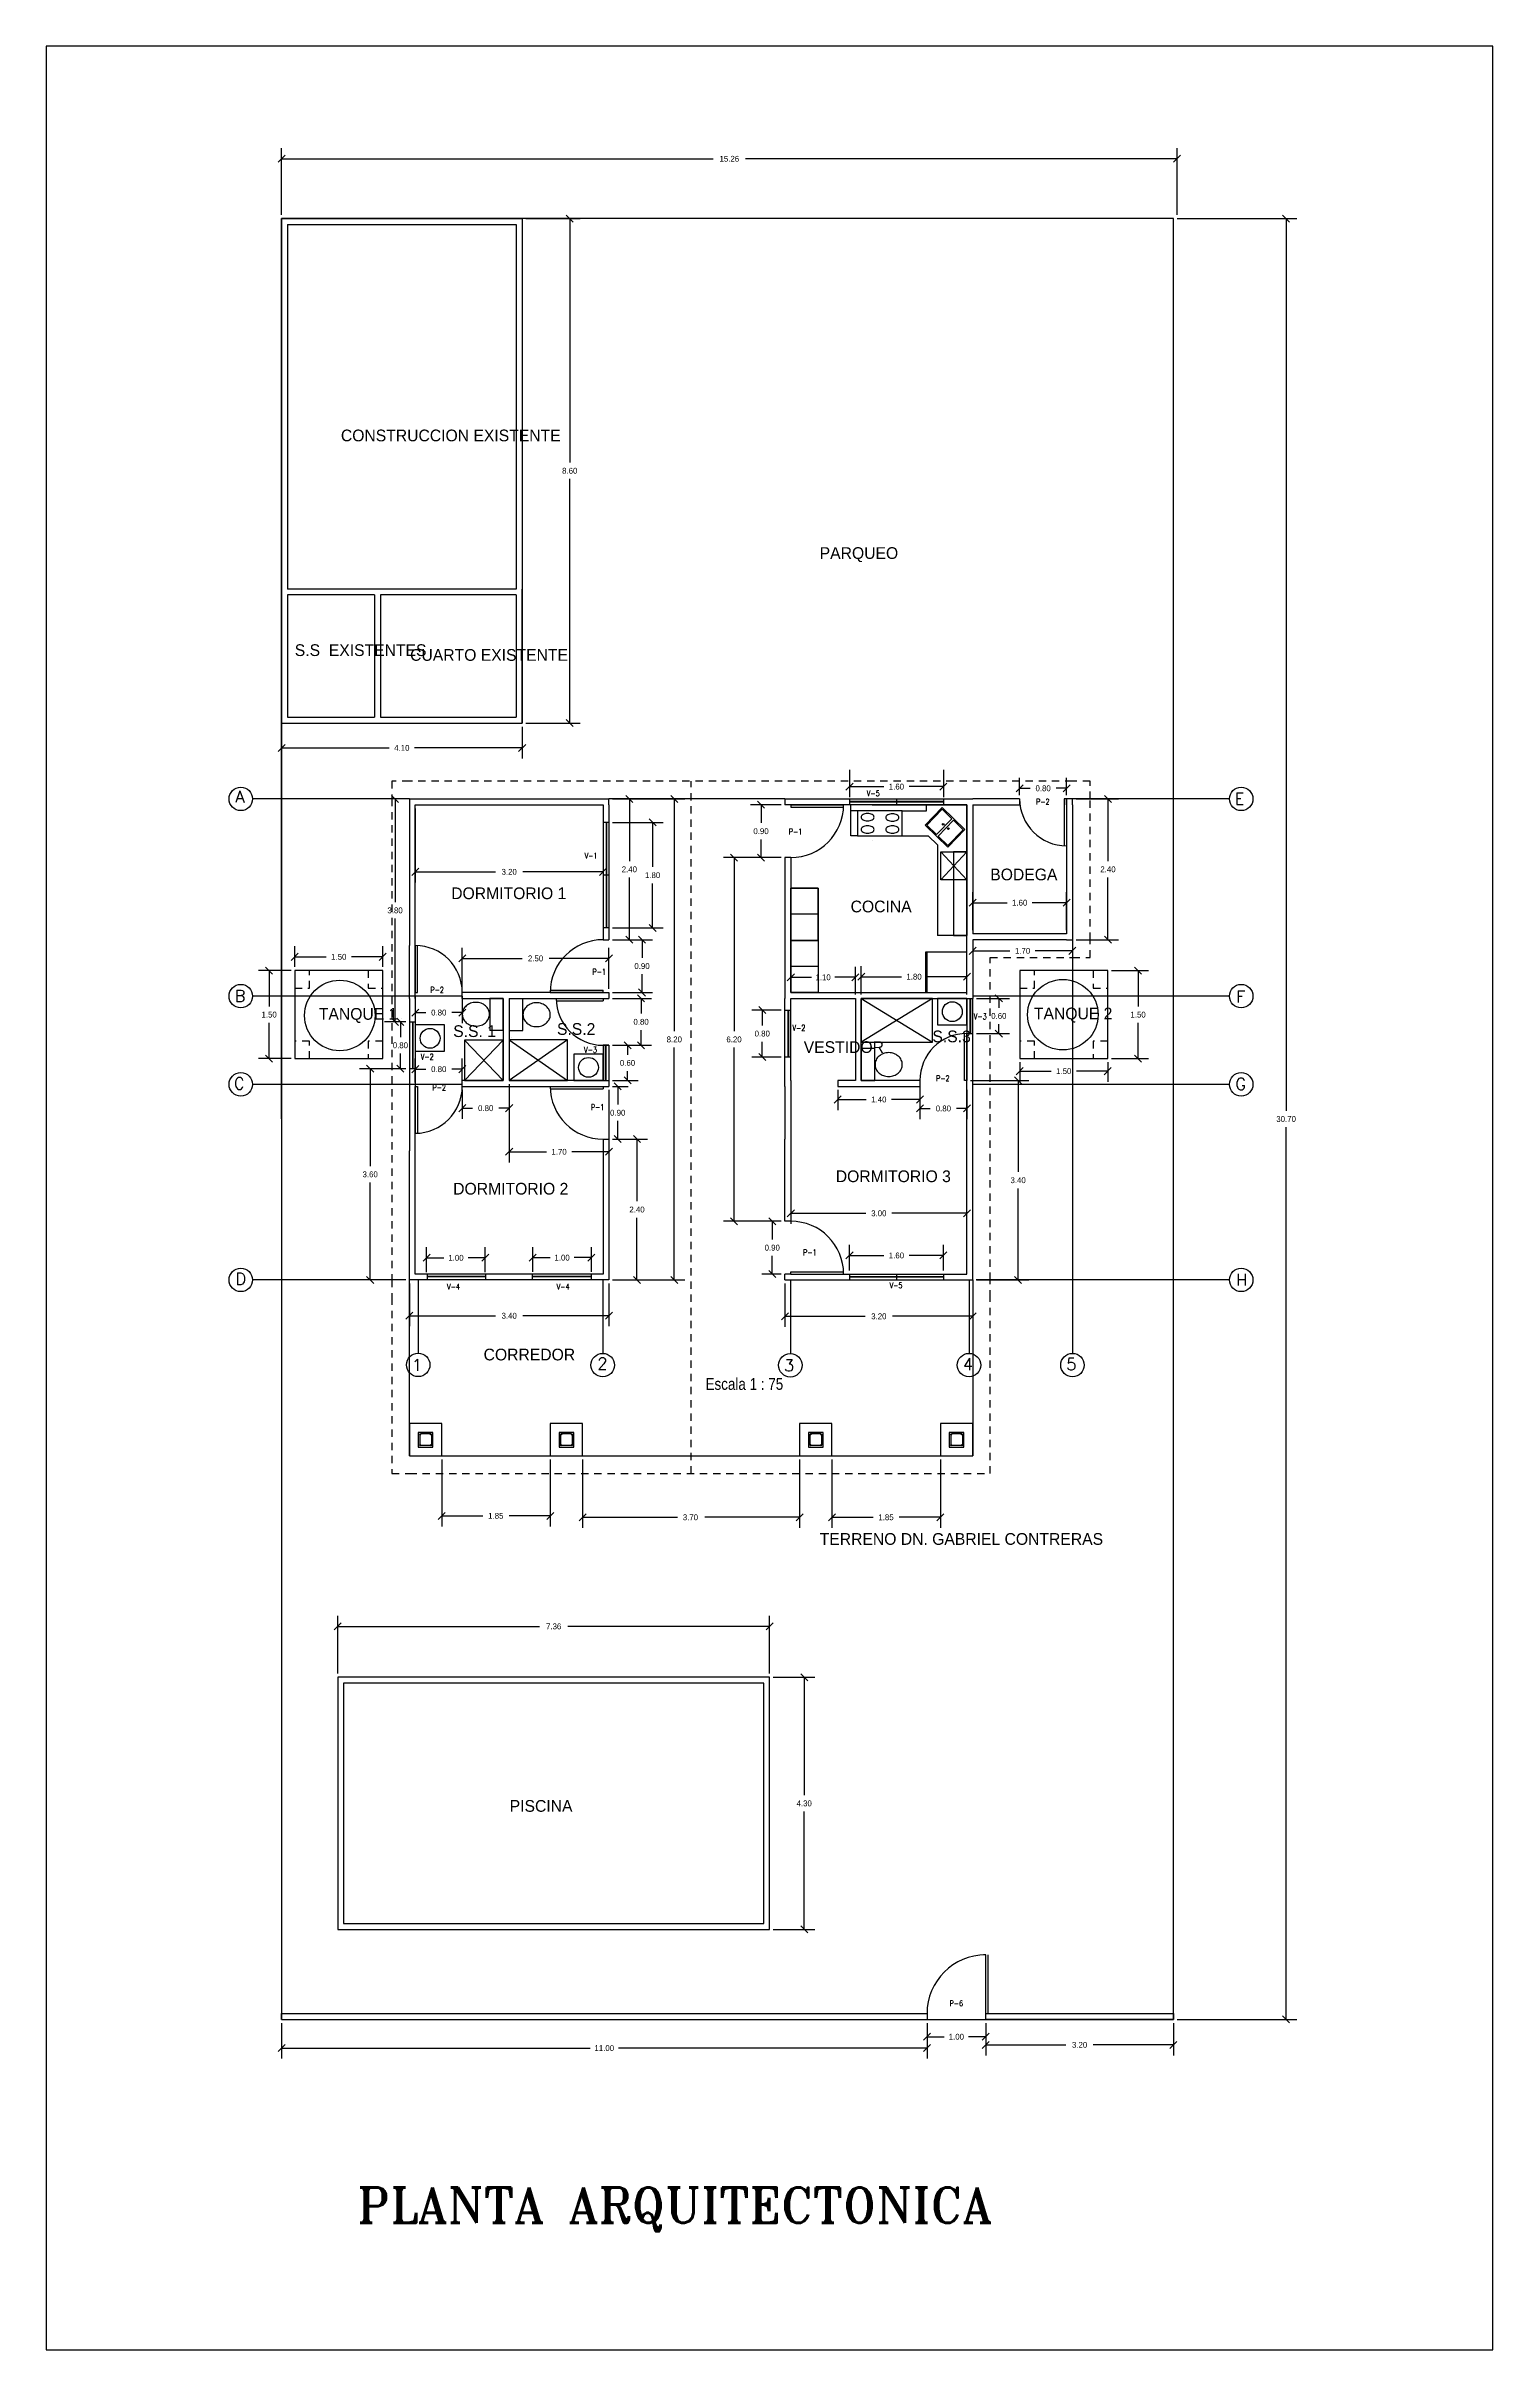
# Model space of a CAD drawing. Extents: x -52 to 126, y -84 to 6.
# Drawn here: x 18.36 to 43.02, y -33.62 to 5.65 of the extents above; entities that cross this region are included whole.
import ezdxf
from ezdxf.enums import TextEntityAlignment as Align

# ---------------------------------------------------------------- set-up
doc = ezdxf.new("R2010")
doc.units = 0
doc.header["$MEASUREMENT"] = 0
doc.linetypes.add('HIDDEN2', pattern=[0.1875, 0.125, -0.0625])
doc.layers.get('0').update_dxf_attribs({"linetype": 'CONTINUOUS'})
doc.layers.get('DEFPOINTS').update_dxf_attribs({"linetype": 'CONTINUOUS'})
for name, color, linetype in [('DIMENSIONES', 2, 'CONTINUOUS'), ('FLECHAS', 8, 'CONTINUOUS'), ('MARCO', 1, 'CONTINUOUS'), ('PAREDES', 7, 'CONTINUOUS'), ('PISCINA', 4, 'CONTINUOUS'), ('PUERTAS', 6, 'CONTINUOUS'), ('REFUERZO', 3, 'CONTINUOUS'), ('SANITARIOS', 4, 'CONTINUOUS'), ('TECHO', 5, 'CONTINUOUS'), ('TERRENO', 3, 'CONTINUOUS'), ('TEXTOS', 3, 'CONTINUOUS'), ('VENTANAS', 8, 'CONTINUOUS')]:
    doc.layers.add(name, color=color, linetype=linetype)
doc.styles.add('CITYBLUEPRINT', font='CIBT____.PFB', dxfattribs={"height": 0.2})
doc.styles.add('ROMANS', font='romans', dxfattribs={"height": 0.2})
doc.styles.add('ROMANT', font='romant', dxfattribs={"width": 2, "height": 0.4})
doc.styles.add('STYLE1', font='ARIALN.TTF', dxfattribs={"height": 0.2})
doc.dimstyles.get("Standard").update_dxf_attribs({"dimtxt": 0.18, "dimasz": 0.18, "dimexe": 0.18, "dimexo": 0.0625, "dimgap": 0.09, "dimtad": 0, "dimtih": 1, "dimtoh": 1, "dimzin": 0, "dimtxsty": 'CITYBLUEPRINT', "dimcen": 0.09, "dimazin": 3, "dimtfac": 1, "dimtofl": 0, "dimtmove": 0, "dimatfit": 3, "dimtolj": 1, "dimtzin": 0})

msp = doc.modelspace()

# ---------------------------------------------------------------- texts
at = {"layer": 'DIMENSIONES', "style": 'STYLE1'}
msp.add_text('Escala 1 : 75', height=0.2, dxfattribs=at).set_placement((29.6, -17.253))
at = {"layer": 'MARCO', "style": 'ROMANS'}
for s, p in [('A', (21.589, -7.241)), ('E', (38.62, -7.274)), ('B', (21.576, -10.637)), ('F', (38.643, -10.648)), ('C', (21.562, -12.13)), ('G', (38.632, -12.138)), ('D', (21.589, -15.46)), ('H', (38.643, -15.476)), ('1', (24.596, -16.929)), ('2', (27.758, -16.904)), ('3', (30.939, -16.936)), ('4', (33.986, -16.915)), ('5', (35.749, -16.915))]:
    msp.add_text(s, height=0.2, dxfattribs=at).set_placement(p)
at = {"layer": 'TEXTOS'}
for s, height, style, p in [('CONSTRUCCION EXISTENTE', 0.2, 'CITYBLUEPRINT', (23.386, -1.083)), ('PARQUEO', 0.2, 'CITYBLUEPRINT', (31.546, -3.088)), ('S.S  EXISTENTES', 0.2, 'CITYBLUEPRINT', (22.6, -4.743)), ('CUARTO EXISTENTE', 0.2, 'CITYBLUEPRINT', (24.566, -4.825)), ('BODEGA', 0.2, 'CITYBLUEPRINT', (34.453, -8.567)), ('DORMITORIO 1', 0.2, 'CITYBLUEPRINT', (25.266, -8.888)), ('COCINA', 0.2, 'CITYBLUEPRINT', (32.073, -9.113)), ('TANQUE 1', 0.2, 'CITYBLUEPRINT', (23.01, -10.944)), ('TANQUE 2', 0.2, 'CITYBLUEPRINT', (35.197, -10.937)), ('S.S. 1', 0.2, 'CITYBLUEPRINT', (25.3, -11.238)), ('S.S.2', 0.2, 'CITYBLUEPRINT', (27.068, -11.201)), ('VESTIDOR', 0.2, 'CITYBLUEPRINT', (31.274, -11.51)), ('S.S.3', 0.2, 'CITYBLUEPRINT', (33.467, -11.328)), ('DORMITORIO 2', 0.2, 'CITYBLUEPRINT', (25.3, -13.924)), ('DORMITORIO 3', 0.2, 'CITYBLUEPRINT', (31.82, -13.712)), ('CORREDOR', 0.2, 'CITYBLUEPRINT', (25.818, -16.751)), ('TERRENO DN. GABRIEL CONTRERAS', 0.2, 'CITYBLUEPRINT', (31.546, -19.895)), ('PISCINA', 0.2, 'CITYBLUEPRINT', (26.263, -24.446)), ('PLANTA ARQUITECTONICA', 0.6, 'ROMANT', (23.663, -31.453))]:
    msp.add_text(s, height=height, dxfattribs=dict(at, style=style)).set_placement(p)
at = {"layer": 'TEXTOS', "style": 'ROMANT', "width": 0.8}
for s, p in [('V-5', (32.349, -7.133)), ('P-2', (35.234, -7.277)), ('P-1', (31.018, -7.787)), ('V-1', (27.539, -8.197)), ('P-1', (27.673, -10.177)), ('P-2', (24.911, -10.485)), ('V-3', (34.173, -10.937)), ('V-2', (31.082, -11.133)), ('V-2', (24.748, -11.625)), ('V-3', (27.531, -11.505)), ('P-2', (24.947, -12.15)), ('P-2', (33.529, -11.993)), ('P-1', (27.646, -12.485)), ('P-1', (31.264, -14.96)), ('V-4', (25.195, -15.544)), ('V-4', (27.062, -15.544)), ('V-5', (32.737, -15.521)), ('P-6', (33.759, -27.761))]:
    msp.add_text(s, height=0.1, dxfattribs=at).set_placement(p)

# ---------------------------------------------------------------- blocks, each defined once
blk = doc.blocks.new('*D0')
at = {"color": 0, "linetype": 'BYBLOCK'}
for p, q in [((24.554, -15.441), (24.554, -16.17)), ((27.954, -15.441), (27.954, -16.17)), ((24.494, -16.05), (24.614, -15.93)), ((24.554, -15.99), (26.023, -15.99)), ((27.954, -15.99), (26.486, -15.99)), ((27.894, -16.05), (28.014, -15.93))]:
    blk.add_line(p, q, dxfattribs=at)
at = {"layer": 'DEFPOINTS', "color": 0, "linetype": 'BYBLOCK'}
for p in [(24.554, -15.379), (27.954, -15.379), (27.954, -15.99)]:
    blk.add_point(p, dxfattribs=at)
at = {"color": 0, "linetype": 'BYBLOCK'}
blk.add_text('3.40', height=0.1, dxfattribs=at).set_placement((26.254, -15.99), align=Align.MIDDLE_CENTER)
blk = doc.blocks.new('*D1')
at = {"color": 0, "linetype": 'BYBLOCK'}
for p, q in [((26.794, -15.036), (26.914, -14.916)), ((26.854, -15.216), (26.854, -14.796)), ((27.794, -15.036), (27.914, -14.916)), ((27.854, -15.216), (27.854, -14.796)), ((26.854, -14.976), (27.148, -14.976)), ((27.854, -14.976), (27.561, -14.976))]:
    blk.add_line(p, q, dxfattribs=at)
at = {"layer": 'DEFPOINTS', "color": 0, "linetype": 'BYBLOCK'}
for p in [(26.854, -14.976), (26.854, -15.279), (27.854, -15.279)]:
    blk.add_point(p, dxfattribs=at)
at = {"color": 0, "linetype": 'BYBLOCK'}
blk.add_text('1.00', height=0.1, dxfattribs=at).set_placement((27.354, -14.976), align=Align.MIDDLE_CENTER)
blk = doc.blocks.new('*D2')
at = {"color": 0, "linetype": 'BYBLOCK'}
for p, q in [((24.594, -15.033), (24.714, -14.913)), ((24.654, -15.216), (24.654, -14.793)), ((25.594, -15.033), (25.714, -14.913)), ((25.654, -15.216), (25.654, -14.793)), ((24.654, -14.973), (24.948, -14.973)), ((25.654, -14.973), (25.361, -14.973))]:
    blk.add_line(p, q, dxfattribs=at)
at = {"layer": 'DEFPOINTS', "color": 0, "linetype": 'BYBLOCK'}
for p in [(24.654, -15.279), (25.654, -14.973), (25.654, -15.279)]:
    blk.add_point(p, dxfattribs=at)
at = {"color": 0, "linetype": 'BYBLOCK'}
blk.add_text('1.00', height=0.1, dxfattribs=at).set_placement((25.154, -14.973), align=Align.MIDDLE_CENTER)
blk = doc.blocks.new('*D3')
at = {"color": 0, "linetype": 'BYBLOCK'}
for p, q in [((28.492, -13.039), (28.372, -12.919)), ((28.017, -12.979), (28.612, -12.979)), ((28.432, -12.979), (28.432, -14.039)), ((28.432, -15.379), (28.432, -14.319)), ((28.017, -15.379), (28.612, -15.379)), ((28.492, -15.439), (28.372, -15.319))]:
    blk.add_line(p, q, dxfattribs=at)
at = {"layer": 'DEFPOINTS', "color": 0, "linetype": 'BYBLOCK'}
for p in [(27.954, -12.979), (28.432, -12.979), (27.954, -15.379)]:
    blk.add_point(p, dxfattribs=at)
at = {"color": 0, "linetype": 'BYBLOCK'}
blk.add_text('2.40', height=0.1, dxfattribs=at).set_placement((28.432, -14.179), align=Align.MIDDLE_CENTER)
blk = doc.blocks.new('*D4')
at = {"color": 0, "linetype": 'BYBLOCK'}
for p, q in [((24.594, -11.846), (24.714, -11.726)), ((24.654, -12.016), (24.654, -11.606)), ((25.394, -11.846), (25.514, -11.726)), ((25.454, -12.016), (25.454, -11.606)), ((24.654, -11.786), (24.831, -11.786)), ((25.454, -11.786), (25.278, -11.786))]:
    blk.add_line(p, q, dxfattribs=at)
at = {"layer": 'DEFPOINTS', "color": 0, "linetype": 'BYBLOCK'}
for p in [(24.654, -11.786), (24.654, -12.079), (25.454, -12.079)]:
    blk.add_point(p, dxfattribs=at)
at = {"color": 0, "linetype": 'BYBLOCK'}
blk.add_text('0.80', height=0.1, dxfattribs=at).set_placement((25.054, -11.786), align=Align.MIDDLE_CENTER)
blk = doc.blocks.new('*D5')
at = {"color": 0, "linetype": 'BYBLOCK'}
for p, q in [((28.017, -12.079), (28.284, -12.079)), ((28.164, -12.139), (28.044, -12.019)), ((28.104, -12.079), (28.104, -12.389)), ((28.164, -13.039), (28.044, -12.919)), ((28.104, -12.979), (28.104, -12.669)), ((28.017, -12.979), (28.284, -12.979))]:
    blk.add_line(p, q, dxfattribs=at)
at = {"layer": 'DEFPOINTS', "color": 0, "linetype": 'BYBLOCK'}
for p in [(27.954, -12.079), (28.104, -12.079), (27.954, -12.979)]:
    blk.add_point(p, dxfattribs=at)
at = {"color": 0, "linetype": 'BYBLOCK'}
blk.add_text('0.90', height=0.1, dxfattribs=at).set_placement((28.104, -12.529), align=Align.MIDDLE_CENTER)
blk = doc.blocks.new('*D6')
at = {"color": 0, "linetype": 'BYBLOCK'}
for p, q in [((28.017, -10.579), (28.682, -10.579)), ((28.562, -10.639), (28.442, -10.519)), ((28.502, -10.579), (28.502, -10.839)), ((28.017, -11.379), (28.682, -11.379)), ((28.562, -11.439), (28.442, -11.319)), ((28.502, -11.379), (28.502, -11.119))]:
    blk.add_line(p, q, dxfattribs=at)
at = {"layer": 'DEFPOINTS', "color": 0, "linetype": 'BYBLOCK'}
for p in [(27.954, -10.579), (28.502, -10.579), (27.954, -11.379)]:
    blk.add_point(p, dxfattribs=at)
at = {"color": 0, "linetype": 'BYBLOCK'}
blk.add_text('0.80', height=0.1, dxfattribs=at).set_placement((28.502, -10.979), align=Align.MIDDLE_CENTER)
blk = doc.blocks.new('*D7')
at = {"color": 0, "linetype": 'BYBLOCK'}
for p, q in [((28.017, -9.579), (28.698, -9.579)), ((28.578, -9.639), (28.458, -9.519)), ((28.518, -9.579), (28.518, -9.889)), ((28.518, -10.479), (28.518, -10.169)), ((28.017, -10.479), (28.698, -10.479)), ((28.578, -10.539), (28.458, -10.419))]:
    blk.add_line(p, q, dxfattribs=at)
at = {"layer": 'DEFPOINTS', "color": 0, "linetype": 'BYBLOCK'}
for p in [(27.954, -9.579), (28.518, -9.579), (27.954, -10.479)]:
    blk.add_point(p, dxfattribs=at)
at = {"color": 0, "linetype": 'BYBLOCK'}
blk.add_text('0.90', height=0.1, dxfattribs=at).set_placement((28.518, -10.029), align=Align.MIDDLE_CENTER)
blk = doc.blocks.new('*D8')
at = {"color": 0, "linetype": 'BYBLOCK'}
for p, q in [((28.017, -11.379), (28.451, -11.379)), ((28.331, -11.439), (28.211, -11.319)), ((28.271, -11.379), (28.271, -11.539)), ((28.017, -11.979), (28.451, -11.979)), ((28.331, -12.039), (28.211, -11.919)), ((28.271, -11.979), (28.271, -11.819))]:
    blk.add_line(p, q, dxfattribs=at)
at = {"layer": 'DEFPOINTS', "color": 0, "linetype": 'BYBLOCK'}
for p in [(27.954, -11.379), (27.954, -11.979), (28.271, -11.979)]:
    blk.add_point(p, dxfattribs=at)
at = {"color": 0, "linetype": 'BYBLOCK'}
blk.add_text('0.60', height=0.1, dxfattribs=at).set_placement((28.271, -11.679), align=Align.MIDDLE_CENTER)
blk = doc.blocks.new('*D9')
at = {"color": 0, "linetype": 'BYBLOCK'}
for p, q in [((28.017, -7.179), (28.482, -7.179)), ((28.362, -7.239), (28.242, -7.119)), ((28.302, -7.179), (28.302, -8.239)), ((28.302, -9.579), (28.302, -8.519)), ((28.017, -9.579), (28.482, -9.579)), ((28.362, -9.639), (28.242, -9.519))]:
    blk.add_line(p, q, dxfattribs=at)
at = {"layer": 'DEFPOINTS', "color": 0, "linetype": 'BYBLOCK'}
for p in [(27.954, -7.179), (28.302, -7.179), (27.954, -9.579)]:
    blk.add_point(p, dxfattribs=at)
at = {"color": 0, "linetype": 'BYBLOCK'}
blk.add_text('2.40', height=0.1, dxfattribs=at).set_placement((28.302, -8.379), align=Align.MIDDLE_CENTER)
blk = doc.blocks.new('*D10')
at = {"color": 0, "linetype": 'BYBLOCK'}
for p, q in [((25.454, -10.416), (25.454, -9.718)), ((27.954, -10.416), (27.954, -9.718)), ((25.394, -9.958), (25.514, -9.838)), ((25.454, -9.898), (26.473, -9.898)), ((27.954, -9.898), (26.936, -9.898)), ((27.894, -9.958), (28.014, -9.838))]:
    blk.add_line(p, q, dxfattribs=at)
at = {"layer": 'DEFPOINTS', "color": 0, "linetype": 'BYBLOCK'}
for p in [(25.454, -9.898), (25.454, -10.479), (27.954, -10.479)]:
    blk.add_point(p, dxfattribs=at)
at = {"color": 0, "linetype": 'BYBLOCK'}
blk.add_text('2.50', height=0.1, dxfattribs=at).set_placement((26.704, -9.898), align=Align.MIDDLE_CENTER)
blk = doc.blocks.new('*D11')
at = {"color": 0, "linetype": 'BYBLOCK'}
for p, q in [((25.454, -12.141), (25.454, -12.631)), ((26.254, -12.041), (26.254, -12.631)), ((25.394, -12.511), (25.514, -12.391)), ((25.454, -12.451), (25.631, -12.451)), ((26.254, -12.451), (26.078, -12.451)), ((26.194, -12.511), (26.314, -12.391))]:
    blk.add_line(p, q, dxfattribs=at)
at = {"layer": 'DEFPOINTS', "color": 0, "linetype": 'BYBLOCK'}
for p in [(25.454, -12.079), (26.254, -11.979), (26.254, -12.451)]:
    blk.add_point(p, dxfattribs=at)
at = {"color": 0, "linetype": 'BYBLOCK'}
blk.add_text('0.80', height=0.1, dxfattribs=at).set_placement((25.854, -12.451), align=Align.MIDDLE_CENTER)
blk = doc.blocks.new('*D45')
at = {"color": 0, "linetype": 'BYBLOCK'}
for p, q in [((24.654, -10.541), (24.654, -11.001)), ((25.454, -10.541), (25.454, -11.001)), ((24.594, -10.881), (24.714, -10.761)), ((24.654, -10.821), (24.831, -10.821)), ((25.454, -10.821), (25.278, -10.821)), ((25.394, -10.881), (25.514, -10.761))]:
    blk.add_line(p, q, dxfattribs=at)
at = {"layer": 'DEFPOINTS', "color": 0, "linetype": 'BYBLOCK'}
for p in [(24.654, -10.479), (25.454, -10.479), (25.454, -10.821)]:
    blk.add_point(p, dxfattribs=at)
at = {"color": 0, "linetype": 'BYBLOCK'}
blk.add_text('0.80', height=0.1, dxfattribs=at).set_placement((25.054, -10.821), align=Align.MIDDLE_CENTER)
blk = doc.blocks.new('*D12')
at = {"color": 0, "linetype": 'BYBLOCK'}
for p, q in [((24.492, -10.979), (24.22, -10.979)), ((24.46, -11.039), (24.34, -10.919)), ((24.4, -10.979), (24.4, -11.239)), ((24.492, -11.779), (24.22, -11.779)), ((24.46, -11.839), (24.34, -11.719)), ((24.4, -11.779), (24.4, -11.519))]:
    blk.add_line(p, q, dxfattribs=at)
at = {"layer": 'DEFPOINTS', "color": 0, "linetype": 'BYBLOCK'}
for p in [(24.4, -10.979), (24.554, -10.979), (24.554, -11.779)]:
    blk.add_point(p, dxfattribs=at)
at = {"color": 0, "linetype": 'BYBLOCK'}
blk.add_text('0.80', height=0.1, dxfattribs=at).set_placement((24.4, -11.379), align=Align.MIDDLE_CENTER)
blk = doc.blocks.new('*D13')
at = {"color": 0, "linetype": 'BYBLOCK'}
for p, q in [((24.654, -7.341), (24.654, -8.602)), ((27.854, -7.341), (27.854, -8.602)), ((24.594, -8.482), (24.714, -8.362)), ((24.654, -8.422), (26.023, -8.422)), ((27.854, -8.422), (26.486, -8.422)), ((27.794, -8.482), (27.914, -8.362))]:
    blk.add_line(p, q, dxfattribs=at)
at = {"layer": 'DEFPOINTS', "color": 0, "linetype": 'BYBLOCK'}
for p in [(24.654, -7.279), (27.854, -7.279), (27.854, -8.422)]:
    blk.add_point(p, dxfattribs=at)
at = {"color": 0, "linetype": 'BYBLOCK'}
blk.add_text('3.20', height=0.1, dxfattribs=at).set_placement((26.254, -8.422), align=Align.MIDDLE_CENTER)
blk = doc.blocks.new('*D14')
at = {"color": 0, "linetype": 'BYBLOCK'}
for p, q in [((24.492, -11.779), (23.705, -11.779)), ((23.945, -11.839), (23.825, -11.719)), ((23.885, -11.779), (23.885, -13.439)), ((23.885, -15.379), (23.885, -13.719)), ((24.492, -15.379), (23.705, -15.379)), ((23.945, -15.439), (23.825, -15.319))]:
    blk.add_line(p, q, dxfattribs=at)
at = {"layer": 'DEFPOINTS', "color": 0, "linetype": 'BYBLOCK'}
for p in [(23.885, -11.779), (24.554, -11.779), (24.554, -15.379)]:
    blk.add_point(p, dxfattribs=at)
at = {"color": 0, "linetype": 'BYBLOCK'}
blk.add_text('3.60', height=0.1, dxfattribs=at).set_placement((23.885, -13.579), align=Align.MIDDLE_CENTER)
blk = doc.blocks.new('*D15')
at = {"color": 0, "linetype": 'BYBLOCK'}
for p, q in [((24.492, -7.179), (24.129, -7.179)), ((24.369, -7.239), (24.249, -7.119)), ((24.309, -7.179), (24.309, -8.939)), ((24.309, -10.979), (24.309, -9.219)), ((24.492, -10.979), (24.129, -10.979)), ((24.369, -11.039), (24.249, -10.919))]:
    blk.add_line(p, q, dxfattribs=at)
at = {"layer": 'DEFPOINTS', "color": 0, "linetype": 'BYBLOCK'}
for p in [(24.309, -7.179), (24.554, -7.179), (24.554, -10.979)]:
    blk.add_point(p, dxfattribs=at)
at = {"color": 0, "linetype": 'BYBLOCK'}
blk.add_text('3.80', height=0.1, dxfattribs=at).set_placement((24.309, -9.079), align=Align.MIDDLE_CENTER)
blk = doc.blocks.new('*D16')
at = {"color": 0, "linetype": 'BYBLOCK'}
for p, q in [((28.017, -7.179), (29.248, -7.179)), ((29.128, -7.239), (29.008, -7.119)), ((29.068, -7.179), (29.068, -11.139)), ((29.068, -15.379), (29.068, -11.419)), ((28.017, -15.379), (29.248, -15.379)), ((29.128, -15.439), (29.008, -15.319))]:
    blk.add_line(p, q, dxfattribs=at)
at = {"layer": 'DEFPOINTS', "color": 0, "linetype": 'BYBLOCK'}
for p in [(27.954, -7.179), (29.068, -7.179), (27.954, -15.379)]:
    blk.add_point(p, dxfattribs=at)
at = {"color": 0, "linetype": 'BYBLOCK'}
blk.add_text('8.20', height=0.1, dxfattribs=at).set_placement((29.068, -11.279), align=Align.MIDDLE_CENTER)
blk = doc.blocks.new('*D17')
at = {"color": 0, "linetype": 'BYBLOCK'}
for p, q in [((26.254, -12.104), (26.254, -13.375)), ((27.954, -12.141), (27.954, -13.375)), ((26.194, -13.255), (26.314, -13.135)), ((26.254, -13.195), (26.889, -13.195)), ((27.954, -13.195), (27.319, -13.195)), ((27.894, -13.255), (28.014, -13.135))]:
    blk.add_line(p, q, dxfattribs=at)
at = {"layer": 'DEFPOINTS', "color": 0, "linetype": 'BYBLOCK'}
for p in [(26.254, -12.041), (27.954, -12.079), (27.954, -13.195)]:
    blk.add_point(p, dxfattribs=at)
at = {"color": 0, "linetype": 'BYBLOCK'}
blk.add_text('1.70', height=0.1, dxfattribs=at).set_placement((27.104, -13.195), align=Align.MIDDLE_CENTER)
blk = doc.blocks.new('*D18')
at = {"color": 0, "linetype": 'BYBLOCK'}
for p, q in [((30.892, -10.779), (30.387, -10.779)), ((30.627, -10.839), (30.507, -10.719)), ((30.567, -10.779), (30.567, -11.039)), ((30.567, -11.579), (30.567, -11.319)), ((30.892, -11.579), (30.387, -11.579)), ((30.627, -11.639), (30.507, -11.519))]:
    blk.add_line(p, q, dxfattribs=at)
at = {"layer": 'DEFPOINTS', "color": 0, "linetype": 'BYBLOCK'}
for p in [(30.567, -10.779), (30.954, -10.779), (30.954, -11.579)]:
    blk.add_point(p, dxfattribs=at)
at = {"color": 0, "linetype": 'BYBLOCK'}
blk.add_text('0.80', height=0.1, dxfattribs=at).set_placement((30.567, -11.179), align=Align.MIDDLE_CENTER)
blk = doc.blocks.new('*D19')
at = {"color": 0, "linetype": 'BYBLOCK'}
for p, q in [((30.892, -7.279), (30.366, -7.279)), ((30.606, -7.339), (30.486, -7.219)), ((30.546, -7.279), (30.546, -7.589)), ((30.892, -8.179), (30.366, -8.179)), ((30.606, -8.239), (30.486, -8.119)), ((30.546, -8.179), (30.546, -7.869))]:
    blk.add_line(p, q, dxfattribs=at)
at = {"layer": 'DEFPOINTS', "color": 0, "linetype": 'BYBLOCK'}
for p in [(30.546, -7.279), (30.954, -7.279), (30.954, -8.179)]:
    blk.add_point(p, dxfattribs=at)
at = {"color": 0, "linetype": 'BYBLOCK'}
blk.add_text('0.90', height=0.1, dxfattribs=at).set_placement((30.546, -7.729), align=Align.MIDDLE_CENTER)
blk = doc.blocks.new('*D20')
at = {"color": 0, "linetype": 'BYBLOCK'}
for p, q in [((30.954, -15.441), (30.954, -16.179)), ((34.154, -15.441), (34.154, -16.179)), ((30.894, -16.059), (31.014, -15.939)), ((30.954, -15.999), (32.323, -15.999)), ((34.154, -15.999), (32.786, -15.999)), ((34.094, -16.059), (34.214, -15.939))]:
    blk.add_line(p, q, dxfattribs=at)
at = {"layer": 'DEFPOINTS', "color": 0, "linetype": 'BYBLOCK'}
for p in [(30.954, -15.379), (34.154, -15.379), (34.154, -15.999)]:
    blk.add_point(p, dxfattribs=at)
at = {"color": 0, "linetype": 'BYBLOCK'}
blk.add_text('3.20', height=0.1, dxfattribs=at).set_placement((32.554, -15.999), align=Align.MIDDLE_CENTER)
blk = doc.blocks.new('*D21')
at = {"color": 0, "linetype": 'BYBLOCK'}
for p, q in [((31.054, -13.041), (31.054, -14.423)), ((34.054, -15.216), (34.054, -14.063)), ((30.994, -14.303), (31.114, -14.183)), ((31.054, -14.243), (32.331, -14.243)), ((34.054, -14.243), (32.778, -14.243)), ((33.994, -14.303), (34.114, -14.183))]:
    blk.add_line(p, q, dxfattribs=at)
at = {"layer": 'DEFPOINTS', "color": 0, "linetype": 'BYBLOCK'}
for p in [(31.054, -12.979), (34.054, -14.243), (34.054, -15.279)]:
    blk.add_point(p, dxfattribs=at)
at = {"color": 0, "linetype": 'BYBLOCK'}
blk.add_text('3.00', height=0.1, dxfattribs=at).set_placement((32.554, -14.243), align=Align.MIDDLE_CENTER)
blk = doc.blocks.new('*D22')
at = {"color": 0, "linetype": 'BYBLOCK'}
for p, q in [((33.254, -12.041), (33.254, -12.636)), ((34.054, -12.141), (34.054, -12.636)), ((33.194, -12.516), (33.314, -12.396)), ((33.254, -12.456), (33.431, -12.456)), ((34.054, -12.456), (33.878, -12.456)), ((33.994, -12.516), (34.114, -12.396))]:
    blk.add_line(p, q, dxfattribs=at)
at = {"layer": 'DEFPOINTS', "color": 0, "linetype": 'BYBLOCK'}
for p in [(33.254, -11.979), (34.054, -12.079), (34.054, -12.456)]:
    blk.add_point(p, dxfattribs=at)
at = {"color": 0, "linetype": 'BYBLOCK'}
blk.add_text('0.80', height=0.1, dxfattribs=at).set_placement((33.654, -12.456), align=Align.MIDDLE_CENTER)
blk = doc.blocks.new('*D23')
at = {"color": 0, "linetype": 'BYBLOCK'}
for p, q in [((31.854, -12.141), (31.854, -12.483)), ((33.254, -12.141), (33.254, -12.483)), ((31.794, -12.363), (31.914, -12.243)), ((31.854, -12.303), (32.339, -12.303)), ((33.254, -12.303), (32.769, -12.303)), ((33.194, -12.363), (33.314, -12.243))]:
    blk.add_line(p, q, dxfattribs=at)
at = {"layer": 'DEFPOINTS', "color": 0, "linetype": 'BYBLOCK'}
for p in [(31.854, -12.079), (33.254, -12.079), (33.254, -12.303)]:
    blk.add_point(p, dxfattribs=at)
at = {"color": 0, "linetype": 'BYBLOCK'}
blk.add_text('1.40', height=0.1, dxfattribs=at).set_placement((32.554, -12.303), align=Align.MIDDLE_CENTER)
blk = doc.blocks.new('*D24')
at = {"color": 0, "linetype": 'BYBLOCK'}
for p, q in [((30.994, -10.28), (31.114, -10.16)), ((31.054, -10.416), (31.054, -10.04)), ((32.094, -10.28), (32.214, -10.16)), ((32.154, -10.516), (32.154, -10.04)), ((31.054, -10.22), (31.406, -10.22)), ((32.154, -10.22), (31.803, -10.22))]:
    blk.add_line(p, q, dxfattribs=at)
at = {"layer": 'DEFPOINTS', "color": 0, "linetype": 'BYBLOCK'}
for p in [(31.054, -10.479), (32.154, -10.22), (32.154, -10.579)]:
    blk.add_point(p, dxfattribs=at)
at = {"color": 0, "linetype": 'BYBLOCK'}
blk.add_text('1.10', height=0.1, dxfattribs=at).set_placement((31.604, -10.22), align=Align.MIDDLE_CENTER)
blk = doc.blocks.new('*D25')
at = {"color": 0, "linetype": 'BYBLOCK'}
for p, q in [((32.194, -10.27), (32.314, -10.15)), ((32.254, -10.516), (32.254, -10.03)), ((32.254, -10.21), (32.939, -10.21)), ((34.054, -10.21), (33.369, -10.21)), ((33.994, -10.27), (34.114, -10.15)), ((34.054, -10.516), (34.054, -10.03))]:
    blk.add_line(p, q, dxfattribs=at)
at = {"layer": 'DEFPOINTS', "color": 0, "linetype": 'BYBLOCK'}
for p in [(34.054, -10.21), (32.254, -10.579), (34.054, -10.579)]:
    blk.add_point(p, dxfattribs=at)
at = {"color": 0, "linetype": 'BYBLOCK'}
blk.add_text('1.80', height=0.1, dxfattribs=at).set_placement((33.154, -10.21), align=Align.MIDDLE_CENTER)
blk = doc.blocks.new('*D26')
at = {"color": 0, "linetype": 'BYBLOCK'}
for p, q in [((34.117, -11.979), (35.108, -11.979)), ((34.988, -12.039), (34.868, -11.919)), ((34.928, -11.979), (34.928, -13.539)), ((34.928, -15.379), (34.928, -13.819)), ((34.217, -15.379), (35.108, -15.379)), ((34.988, -15.439), (34.868, -15.319))]:
    blk.add_line(p, q, dxfattribs=at)
at = {"layer": 'DEFPOINTS', "color": 0, "linetype": 'BYBLOCK'}
for p in [(34.054, -11.979), (34.928, -11.979), (34.154, -15.379)]:
    blk.add_point(p, dxfattribs=at)
at = {"color": 0, "linetype": 'BYBLOCK'}
blk.add_text('3.40', height=0.1, dxfattribs=at).set_placement((34.928, -13.679), align=Align.MIDDLE_CENTER)
blk = doc.blocks.new('*D27')
at = {"color": 0, "linetype": 'BYBLOCK'}
for p, q in [((34.217, -10.579), (34.779, -10.579)), ((34.659, -10.639), (34.539, -10.519)), ((34.599, -10.579), (34.599, -10.739)), ((34.217, -11.179), (34.779, -11.179)), ((34.659, -11.239), (34.539, -11.119)), ((34.599, -11.179), (34.599, -11.019))]:
    blk.add_line(p, q, dxfattribs=at)
at = {"layer": 'DEFPOINTS', "color": 0, "linetype": 'BYBLOCK'}
for p in [(34.154, -10.579), (34.154, -11.179), (34.599, -11.179)]:
    blk.add_point(p, dxfattribs=at)
at = {"color": 0, "linetype": 'BYBLOCK'}
blk.add_text('0.60', height=0.1, dxfattribs=at).set_placement((34.599, -10.879), align=Align.MIDDLE_CENTER)
blk = doc.blocks.new('*D28')
at = {"color": 0, "linetype": 'BYBLOCK'}
for p, q in [((34.094, -9.829), (34.214, -9.709)), ((34.154, -9.641), (34.154, -9.949)), ((34.154, -9.769), (34.789, -9.769)), ((35.854, -9.769), (35.219, -9.769)), ((35.794, -9.829), (35.914, -9.709)), ((35.854, -9.641), (35.854, -9.949))]:
    blk.add_line(p, q, dxfattribs=at)
at = {"layer": 'DEFPOINTS', "color": 0, "linetype": 'BYBLOCK'}
for p in [(34.154, -9.579), (35.854, -9.579), (35.854, -9.769)]:
    blk.add_point(p, dxfattribs=at)
at = {"color": 0, "linetype": 'BYBLOCK'}
blk.add_text('1.70', height=0.1, dxfattribs=at).set_placement((35.004, -9.769), align=Align.MIDDLE_CENTER)
blk = doc.blocks.new('*D29')
at = {"color": 0, "linetype": 'BYBLOCK'}
for p, q in [((34.094, -9.008), (34.214, -8.888)), ((34.154, -9.416), (34.154, -8.768)), ((34.154, -8.948), (34.739, -8.948)), ((35.754, -8.948), (35.169, -8.948)), ((35.694, -9.008), (35.814, -8.888)), ((35.754, -9.416), (35.754, -8.768))]:
    blk.add_line(p, q, dxfattribs=at)
at = {"layer": 'DEFPOINTS', "color": 0, "linetype": 'BYBLOCK'}
for p in [(35.754, -8.948), (34.154, -9.479), (35.754, -9.479)]:
    blk.add_point(p, dxfattribs=at)
at = {"color": 0, "linetype": 'BYBLOCK'}
blk.add_text('1.60', height=0.1, dxfattribs=at).set_placement((34.954, -8.948), align=Align.MIDDLE_CENTER)
blk = doc.blocks.new('*D30')
at = {"color": 0, "linetype": 'BYBLOCK'}
for p, q in [((34.895, -11.88), (35.015, -11.76)), ((34.955, -11.668), (34.955, -12)), ((36.395, -11.88), (36.515, -11.76)), ((36.455, -11.668), (36.455, -12)), ((34.955, -11.82), (35.49, -11.82)), ((36.455, -11.82), (35.92, -11.82))]:
    blk.add_line(p, q, dxfattribs=at)
at = {"layer": 'DEFPOINTS', "color": 0, "linetype": 'BYBLOCK'}
for p in [(34.955, -11.606), (36.455, -11.606), (36.455, -11.82)]:
    blk.add_point(p, dxfattribs=at)
at = {"color": 0, "linetype": 'BYBLOCK'}
blk.add_text('1.50', height=0.1, dxfattribs=at).set_placement((35.705, -11.82), align=Align.MIDDLE_CENTER)
blk = doc.blocks.new('*D31')
at = {"color": 0, "linetype": 'BYBLOCK'}
for p, q in [((36.517, -10.106), (37.152, -10.106)), ((37.032, -10.166), (36.912, -10.046)), ((36.972, -10.106), (36.972, -10.716)), ((36.972, -11.606), (36.972, -10.996)), ((36.517, -11.606), (37.152, -11.606)), ((37.032, -11.666), (36.912, -11.546))]:
    blk.add_line(p, q, dxfattribs=at)
at = {"layer": 'DEFPOINTS', "color": 0, "linetype": 'BYBLOCK'}
for p in [(36.455, -10.106), (36.455, -11.606), (36.972, -11.606)]:
    blk.add_point(p, dxfattribs=at)
at = {"color": 0, "linetype": 'BYBLOCK'}
blk.add_text('1.50', height=0.1, dxfattribs=at).set_placement((36.972, -10.856), align=Align.MIDDLE_CENTER)
blk = doc.blocks.new('*D32')
at = {"color": 0, "linetype": 'BYBLOCK'}
for p, q in [((35.917, -7.179), (36.639, -7.179)), ((36.519, -7.239), (36.399, -7.119)), ((36.459, -7.179), (36.459, -8.239)), ((36.459, -9.579), (36.459, -8.519)), ((35.917, -9.579), (36.639, -9.579)), ((36.519, -9.639), (36.399, -9.519))]:
    blk.add_line(p, q, dxfattribs=at)
at = {"layer": 'DEFPOINTS', "color": 0, "linetype": 'BYBLOCK'}
for p in [(35.854, -7.179), (35.854, -9.579), (36.459, -9.579)]:
    blk.add_point(p, dxfattribs=at)
at = {"color": 0, "linetype": 'BYBLOCK'}
blk.add_text('2.40', height=0.1, dxfattribs=at).set_placement((36.459, -8.379), align=Align.MIDDLE_CENTER)
blk = doc.blocks.new('*D33')
at = {"color": 0, "linetype": 'BYBLOCK'}
for p, q in [((34.894, -7.058), (35.014, -6.938)), ((34.954, -7.116), (34.954, -6.818)), ((34.954, -6.998), (35.131, -6.998)), ((35.754, -6.998), (35.578, -6.998)), ((35.694, -7.058), (35.814, -6.938)), ((35.754, -7.116), (35.754, -6.818))]:
    blk.add_line(p, q, dxfattribs=at)
at = {"layer": 'DEFPOINTS', "color": 0, "linetype": 'BYBLOCK'}
for p in [(35.754, -6.998), (34.954, -7.179), (35.754, -7.179)]:
    blk.add_point(p, dxfattribs=at)
at = {"color": 0, "linetype": 'BYBLOCK'}
blk.add_text('0.80', height=0.1, dxfattribs=at).set_placement((35.354, -6.998), align=Align.MIDDLE_CENTER)
blk = doc.blocks.new('*D34')
at = {"color": 0, "linetype": 'BYBLOCK'}
for p, q in [((22.54, -9.931), (22.66, -9.811)), ((22.6, -10.043), (22.6, -9.691)), ((24.04, -9.931), (24.16, -9.811)), ((24.1, -10.043), (24.1, -9.691)), ((22.6, -9.871), (23.135, -9.871)), ((24.1, -9.871), (23.565, -9.871))]:
    blk.add_line(p, q, dxfattribs=at)
at = {"layer": 'DEFPOINTS', "color": 0, "linetype": 'BYBLOCK'}
for p in [(22.6, -10.106), (24.1, -9.871), (24.1, -10.106)]:
    blk.add_point(p, dxfattribs=at)
at = {"color": 0, "linetype": 'BYBLOCK'}
blk.add_text('1.50', height=0.1, dxfattribs=at).set_placement((23.35, -9.871), align=Align.MIDDLE_CENTER)
blk = doc.blocks.new('*D35')
at = {"color": 0, "linetype": 'BYBLOCK'}
for p, q in [((22.537, -10.106), (21.983, -10.106)), ((22.223, -10.166), (22.103, -10.046)), ((22.163, -10.106), (22.163, -10.716)), ((22.163, -11.606), (22.163, -10.996)), ((22.537, -11.606), (21.983, -11.606)), ((22.223, -11.666), (22.103, -11.546))]:
    blk.add_line(p, q, dxfattribs=at)
at = {"layer": 'DEFPOINTS', "color": 0, "linetype": 'BYBLOCK'}
for p in [(22.6, -10.106), (22.163, -11.606), (22.6, -11.606)]:
    blk.add_point(p, dxfattribs=at)
at = {"color": 0, "linetype": 'BYBLOCK'}
blk.add_text('1.50', height=0.1, dxfattribs=at).set_placement((22.163, -10.856), align=Align.MIDDLE_CENTER)
blk = doc.blocks.new('*D36')
at = {"color": 0, "linetype": 'BYBLOCK'}
for p, q in [((39.555, 2.655), (39.435, 2.775)), ((37.637, 2.715), (39.675, 2.715)), ((39.495, 2.715), (39.495, -12.495)), ((39.495, -27.985), (39.495, -12.775)), ((37.637, -27.985), (39.675, -27.985)), ((39.555, -28.045), (39.435, -27.925))]:
    blk.add_line(p, q, dxfattribs=at)
at = {"layer": 'DEFPOINTS', "color": 0, "linetype": 'BYBLOCK'}
for p in [(37.575, 2.715), (37.575, -27.985), (39.495, -27.985)]:
    blk.add_point(p, dxfattribs=at)
at = {"color": 0, "linetype": 'BYBLOCK'}
blk.add_text('30.70', height=0.1, dxfattribs=at).set_placement((39.495, -12.635), align=Align.MIDDLE_CENTER)
blk = doc.blocks.new('*D37')
at = {"color": 0, "linetype": 'BYBLOCK'}
for p, q in [((22.315, 3.673), (22.435, 3.793)), ((22.375, 2.777), (22.375, 3.913)), ((22.375, 3.733), (29.733, 3.733)), ((37.637, 3.733), (30.279, 3.733)), ((37.577, 3.673), (37.697, 3.793)), ((37.637, 2.777), (37.637, 3.913))]:
    blk.add_line(p, q, dxfattribs=at)
at = {"layer": 'DEFPOINTS', "color": 0, "linetype": 'BYBLOCK'}
for p in [(37.637, 3.733), (22.375, 2.715), (37.637, 2.715)]:
    blk.add_point(p, dxfattribs=at)
at = {"color": 0, "linetype": 'BYBLOCK'}
blk.add_text('15.26', height=0.1, dxfattribs=at).set_placement((30.006, 3.733), align=Align.MIDDLE_CENTER)
blk = doc.blocks.new('*D38')
at = {"color": 0, "linetype": 'BYBLOCK'}
for p, q in [((23.332, -22.09), (23.332, -21.105)), ((30.692, -22.09), (30.692, -21.105)), ((23.272, -21.345), (23.392, -21.225)), ((23.332, -21.285), (26.772, -21.285)), ((30.692, -21.285), (27.252, -21.285)), ((30.632, -21.345), (30.752, -21.225))]:
    blk.add_line(p, q, dxfattribs=at)
at = {"layer": 'DEFPOINTS', "color": 0, "linetype": 'BYBLOCK'}
for p in [(30.692, -21.285), (23.332, -22.152), (30.692, -22.152)]:
    blk.add_point(p, dxfattribs=at)
at = {"color": 0, "linetype": 'BYBLOCK'}
blk.add_text('7.36', height=0.1, dxfattribs=at).set_placement((27.012, -21.285), align=Align.MIDDLE_CENTER)
blk = doc.blocks.new('*D39')
at = {"color": 0, "linetype": 'BYBLOCK'}
for p, q in [((30.754, -22.152), (31.462, -22.152)), ((31.342, -22.212), (31.222, -22.092)), ((31.282, -22.152), (31.282, -24.162)), ((31.282, -26.452), (31.282, -24.442)), ((30.754, -26.452), (31.462, -26.452)), ((31.342, -26.512), (31.222, -26.392))]:
    blk.add_line(p, q, dxfattribs=at)
at = {"layer": 'DEFPOINTS', "color": 0, "linetype": 'BYBLOCK'}
for p in [(30.692, -22.152), (30.692, -26.452), (31.282, -26.452)]:
    blk.add_point(p, dxfattribs=at)
at = {"color": 0, "linetype": 'BYBLOCK'}
blk.add_text('4.30', height=0.1, dxfattribs=at).set_placement((31.282, -24.302), align=Align.MIDDLE_CENTER)
blk = doc.blocks.new('*D40')
at = {"color": 0, "linetype": 'BYBLOCK'}
for p, q in [((22.375, -28.048), (22.375, -28.654)), ((33.375, -28.048), (33.375, -28.654)), ((22.315, -28.534), (22.435, -28.414)), ((22.375, -28.474), (27.635, -28.474)), ((33.375, -28.474), (28.115, -28.474)), ((33.315, -28.534), (33.435, -28.414))]:
    blk.add_line(p, q, dxfattribs=at)
at = {"layer": 'DEFPOINTS', "color": 0, "linetype": 'BYBLOCK'}
for p in [(22.375, -27.985), (33.375, -27.985), (33.375, -28.474)]:
    blk.add_point(p, dxfattribs=at)
at = {"color": 0, "linetype": 'BYBLOCK'}
blk.add_text('11.00', height=0.1, dxfattribs=at).set_placement((27.875, -28.474), align=Align.MIDDLE_CENTER)
blk = doc.blocks.new('*D41')
at = {"color": 0, "linetype": 'BYBLOCK'}
for p, q in [((33.315, -28.341), (33.435, -28.221)), ((33.375, -28.11), (33.375, -28.461)), ((34.315, -28.341), (34.435, -28.221)), ((34.375, -28.048), (34.375, -28.461)), ((33.375, -28.281), (33.668, -28.281)), ((34.375, -28.281), (34.082, -28.281))]:
    blk.add_line(p, q, dxfattribs=at)
at = {"layer": 'DEFPOINTS', "color": 0, "linetype": 'BYBLOCK'}
for p in [(33.375, -28.048), (34.375, -27.985), (34.375, -28.281)]:
    blk.add_point(p, dxfattribs=at)
at = {"color": 0, "linetype": 'BYBLOCK'}
blk.add_text('1.00', height=0.1, dxfattribs=at).set_placement((33.875, -28.281), align=Align.MIDDLE_CENTER)
blk = doc.blocks.new('*D42')
at = {"color": 0, "linetype": 'BYBLOCK'}
for p, q in [((34.375, -28.11), (34.375, -28.599)), ((37.575, -28.048), (37.575, -28.599)), ((34.315, -28.479), (34.435, -28.359)), ((34.375, -28.419), (35.743, -28.419)), ((37.575, -28.419), (36.207, -28.419)), ((37.515, -28.479), (37.635, -28.359))]:
    blk.add_line(p, q, dxfattribs=at)
at = {"layer": 'DEFPOINTS', "color": 0, "linetype": 'BYBLOCK'}
for p in [(34.375, -28.048), (37.575, -27.985), (37.575, -28.419)]:
    blk.add_point(p, dxfattribs=at)
at = {"color": 0, "linetype": 'BYBLOCK'}
blk.add_text('3.20', height=0.1, dxfattribs=at).set_placement((35.975, -28.419), align=Align.MIDDLE_CENTER)
blk = doc.blocks.new('*D43')
at = {"color": 0, "linetype": 'BYBLOCK'}
for p, q in [((27.346, 2.655), (27.226, 2.775)), ((26.537, 2.715), (27.466, 2.715)), ((27.286, 2.715), (27.286, -1.445)), ((27.286, -5.885), (27.286, -1.725)), ((26.537, -5.885), (27.466, -5.885)), ((27.346, -5.945), (27.226, -5.825))]:
    blk.add_line(p, q, dxfattribs=at)
at = {"layer": 'DEFPOINTS', "color": 0, "linetype": 'BYBLOCK'}
for p in [(26.475, 2.715), (26.475, -5.885), (27.286, -5.885)]:
    blk.add_point(p, dxfattribs=at)
at = {"color": 0, "linetype": 'BYBLOCK'}
blk.add_text('8.60', height=0.1, dxfattribs=at).set_placement((27.286, -1.585), align=Align.MIDDLE_CENTER)
blk = doc.blocks.new('*D44')
at = {"color": 0, "linetype": 'BYBLOCK'}
for p, q in [((22.315, -6.369), (22.435, -6.249)), ((22.375, -5.948), (22.375, -6.489)), ((26.415, -6.369), (26.535, -6.249)), ((26.475, -5.948), (26.475, -6.489)), ((22.375, -6.309), (24.21, -6.309)), ((26.475, -6.309), (24.64, -6.309))]:
    blk.add_line(p, q, dxfattribs=at)
at = {"layer": 'DEFPOINTS', "color": 0, "linetype": 'BYBLOCK'}
for p in [(22.375, -5.885), (26.475, -5.885), (26.475, -6.309)]:
    blk.add_point(p, dxfattribs=at)
at = {"color": 0, "linetype": 'BYBLOCK'}
blk.add_text('4.10', height=0.1, dxfattribs=at).set_placement((24.425, -6.309), align=Align.MIDDLE_CENTER)
blk = doc.blocks.new('*D46')
at = {"color": 0, "linetype": 'BYBLOCK'}
for p, q in [((31.994, -15.022), (32.114, -14.902)), ((32.054, -15.216), (32.054, -14.782)), ((33.594, -15.022), (33.714, -14.902)), ((33.654, -15.216), (33.654, -14.782)), ((32.054, -14.962), (32.639, -14.962)), ((33.654, -14.962), (33.069, -14.962))]:
    blk.add_line(p, q, dxfattribs=at)
at = {"layer": 'DEFPOINTS', "color": 0, "linetype": 'BYBLOCK'}
for p in [(32.054, -15.279), (33.654, -14.962), (33.654, -15.279)]:
    blk.add_point(p, dxfattribs=at)
at = {"color": 0, "linetype": 'BYBLOCK'}
blk.add_text('1.60', height=0.1, dxfattribs=at).set_placement((32.854, -14.962), align=Align.MIDDLE_CENTER)
blk = doc.blocks.new('*D47')
at = {"color": 0, "linetype": 'BYBLOCK'}
for p, q in [((30.892, -14.379), (30.557, -14.379)), ((30.797, -14.439), (30.677, -14.319)), ((30.737, -14.379), (30.737, -14.689)), ((30.892, -15.279), (30.557, -15.279)), ((30.797, -15.339), (30.677, -15.219)), ((30.737, -15.279), (30.737, -14.969))]:
    blk.add_line(p, q, dxfattribs=at)
at = {"layer": 'DEFPOINTS', "color": 0, "linetype": 'BYBLOCK'}
for p in [(30.737, -14.379), (30.954, -14.379), (30.954, -15.279)]:
    blk.add_point(p, dxfattribs=at)
at = {"color": 0, "linetype": 'BYBLOCK'}
blk.add_text('0.90', height=0.1, dxfattribs=at).set_placement((30.737, -14.829), align=Align.MIDDLE_CENTER)
blk = doc.blocks.new('*D48')
at = {"color": 0, "linetype": 'BYBLOCK'}
for p, q in [((32.054, -7.341), (32.054, -7.808)), ((33.654, -7.341), (33.654, -7.808)), ((31.994, -7.688), (32.114, -7.568)), ((32.054, -7.628), (32.639, -7.628)), ((33.654, -7.628), (33.069, -7.628)), ((33.594, -7.688), (33.714, -7.568))]:
    blk.add_line(p, q, dxfattribs=at)
at = {"layer": 'DEFPOINTS', "color": 0, "linetype": 'BYBLOCK'}
for p in [(32.054, -7.279), (33.654, -7.279), (33.654, -7.628)]:
    blk.add_point(p, dxfattribs=at)
at = {"color": 0, "linetype": 'BYBLOCK'}
blk.add_text('1.60', height=0.1, dxfattribs=at).set_placement((32.854, -7.628), align=Align.MIDDLE_CENTER)
blk = doc.blocks.new('*D49')
at = {"color": 0, "linetype": 'BYBLOCK'}
for p, q in [((30.892, -8.179), (29.906, -8.179)), ((30.146, -8.239), (30.026, -8.119)), ((30.086, -8.179), (30.086, -11.139)), ((30.086, -14.379), (30.086, -11.419)), ((30.829, -14.379), (29.906, -14.379)), ((30.146, -14.439), (30.026, -14.319))]:
    blk.add_line(p, q, dxfattribs=at)
at = {"layer": 'DEFPOINTS', "color": 0, "linetype": 'BYBLOCK'}
for p in [(30.954, -8.179), (30.086, -14.379), (30.892, -14.379)]:
    blk.add_point(p, dxfattribs=at)
at = {"color": 0, "linetype": 'BYBLOCK'}
blk.add_text('6.20', height=0.1, dxfattribs=at).set_placement((30.086, -11.279), align=Align.MIDDLE_CENTER)
blk = doc.blocks.new('*D135')
at = {"color": 0, "linetype": 'BYBLOCK'}
for p, q in [((28.017, -7.579), (28.878, -7.579)), ((28.758, -7.639), (28.638, -7.519)), ((28.698, -7.579), (28.698, -8.339)), ((28.698, -9.379), (28.698, -8.619)), ((28.017, -9.379), (28.878, -9.379)), ((28.758, -9.439), (28.638, -9.319))]:
    blk.add_line(p, q, dxfattribs=at)
at = {"layer": 'DEFPOINTS', "color": 0, "linetype": 'BYBLOCK'}
for p in [(27.954, -7.579), (27.954, -9.379), (28.698, -9.379)]:
    blk.add_point(p, dxfattribs=at)
at = {"color": 0, "linetype": 'BYBLOCK'}
blk.add_text('1.80', height=0.1, dxfattribs=at).set_placement((28.698, -8.479), align=Align.MIDDLE_CENTER)
blk = doc.blocks.new('*D186')
at = {"color": 0, "linetype": 'BYBLOCK'}
for p, q in [((25.104, -18.441), (25.104, -19.581)), ((26.954, -18.441), (26.954, -19.581)), ((25.044, -19.461), (25.164, -19.341)), ((25.104, -19.401), (25.806, -19.401)), ((26.954, -19.401), (26.253, -19.401)), ((26.894, -19.461), (27.014, -19.341))]:
    blk.add_line(p, q, dxfattribs=at)
at = {"layer": 'DEFPOINTS', "color": 0, "linetype": 'BYBLOCK'}
for p in [(25.104, -18.379), (26.954, -18.379), (26.954, -19.401)]:
    blk.add_point(p, dxfattribs=at)
at = {"color": 0, "linetype": 'BYBLOCK'}
blk.add_text('1.85', height=0.1, dxfattribs=at).set_placement((25.896, -19.451))
blk = doc.blocks.new('*D187')
at = {"color": 0, "linetype": 'BYBLOCK'}
for p, q in [((27.504, -18.441), (27.504, -19.605)), ((31.204, -18.441), (31.204, -19.605)), ((27.444, -19.485), (27.564, -19.365)), ((27.504, -19.425), (29.123, -19.425)), ((31.204, -19.425), (29.586, -19.425)), ((31.144, -19.485), (31.264, -19.365))]:
    blk.add_line(p, q, dxfattribs=at)
at = {"layer": 'DEFPOINTS', "color": 0, "linetype": 'BYBLOCK'}
for p in [(27.504, -18.379), (31.204, -18.379), (31.204, -19.425)]:
    blk.add_point(p, dxfattribs=at)
at = {"color": 0, "linetype": 'BYBLOCK'}
blk.add_text('3.70', height=0.1, dxfattribs=at).set_placement((29.213, -19.475))
blk = doc.blocks.new('*D188')
at = {"color": 0, "linetype": 'BYBLOCK'}
for p, q in [((31.754, -18.441), (31.754, -19.605)), ((33.604, -18.441), (33.604, -19.605)), ((31.694, -19.485), (31.814, -19.365)), ((31.754, -19.425), (32.456, -19.425)), ((33.604, -19.425), (32.903, -19.425)), ((33.544, -19.485), (33.664, -19.365))]:
    blk.add_line(p, q, dxfattribs=at)
at = {"layer": 'DEFPOINTS', "color": 0, "linetype": 'BYBLOCK'}
for p in [(31.754, -18.379), (33.604, -18.379), (33.604, -19.425)]:
    blk.add_point(p, dxfattribs=at)
at = {"color": 0, "linetype": 'BYBLOCK'}
blk.add_text('1.85', height=0.1, dxfattribs=at).set_placement((32.546, -19.475))

# ---------------------------------------------------------------- dimensions: what is measured, and where the dimension line sits
at = {"layer": 'DIMENSIONES'}
for base, p1, p2, picture, middle in [((37.637, 3.733), (22.375, 2.715), (37.637, 2.715), '*D37', (30.006, 3.733)), ((26.475, -6.309), (22.375, -5.885), (26.475, -5.885), '*D44', (24.425, -6.309)), ((35.754, -6.998), (34.954, -7.179), (35.754, -7.179), '*D33', (35.354, -6.998)), ((27.854, -8.422), (24.654, -7.279), (27.854, -7.279), '*D13', (26.254, -8.422)), ((35.754, -8.948), (34.154, -9.479), (35.754, -9.479), '*D29', (34.954, -8.948)), ((24.1, -9.871), (22.6, -10.106), (24.1, -10.106), '*D34', (23.35, -9.871)), ((25.454, -9.898), (27.954, -10.479), (25.454, -10.479), '*D10', (26.704, -9.898)), ((35.854, -9.769), (34.154, -9.579), (35.854, -9.579), '*D28', (35.004, -9.769)), ((32.154, -10.22), (31.054, -10.479), (32.154, -10.579), '*D24', (31.604, -10.22)), ((34.054, -10.21), (32.254, -10.579), (34.054, -10.579), '*D25', (33.154, -10.21)), ((25.454, -10.821), (24.654, -10.479), (25.454, -10.479), '*D45', (25.054, -10.821)), ((24.654, -11.786), (25.454, -12.079), (24.654, -12.079), '*D4', (25.054, -11.786)), ((36.455, -11.82), (34.955, -11.606), (36.455, -11.606), '*D30', (35.705, -11.82)), ((26.254, -12.451), (25.454, -12.079), (26.254, -11.979), '*D11', (25.854, -12.451)), ((27.954, -13.195), (26.254, -12.041), (27.954, -12.079), '*D17', (27.104, -13.195)), ((33.254, -12.303), (31.854, -12.079), (33.254, -12.079), '*D23', (32.554, -12.303)), ((34.054, -12.456), (33.254, -11.979), (34.054, -12.079), '*D22', (33.654, -12.456)), ((34.054, -14.243), (31.054, -12.979), (34.054, -15.279), '*D21', (32.554, -14.243)), ((33.654, -14.962), (32.054, -15.279), (33.654, -15.279), '*D46', (32.854, -14.962)), ((27.954, -15.99), (24.554, -15.379), (27.954, -15.379), '*D0', (26.254, -15.99)), ((34.154, -15.999), (30.954, -15.379), (34.154, -15.379), '*D20', (32.554, -15.999)), ((30.692, -21.285), (23.332, -22.152), (30.692, -22.152), '*D38', (27.012, -21.285)), ((33.375, -28.474), (22.375, -27.985), (33.375, -27.985), '*D40', (27.875, -28.474)), ((34.375, -28.281), (33.375, -28.048), (34.375, -27.985), '*D41', (33.875, -28.281)), ((37.575, -28.419), (34.375, -28.048), (37.575, -27.985), '*D42', (35.975, -28.419))]:
    dim = msp.add_linear_dim(base=base, p1=p1, p2=p2, dimstyle='Standard', dxfattribs=at)
    dim.commit()
    dim.dimension.update_dxf_attribs({"geometry": picture, "text_midpoint": middle})
for base, p1, p2, picture, middle in [((27.286, -5.885), (26.475, 2.715), (26.475, -5.885), '*D43', (27.286, -1.585)), ((39.495, -27.985), (37.575, 2.715), (37.575, -27.985), '*D36', (39.495, -12.635)), ((24.309, -7.179), (24.554, -10.979), (24.554, -7.179), '*D15', (24.309, -9.079)), ((28.302, -7.179), (27.954, -9.579), (27.954, -7.179), '*D9', (28.302, -8.379)), ((29.068, -7.179), (27.954, -15.379), (27.954, -7.179), '*D16', (29.068, -11.279)), ((30.546, -7.279), (30.954, -8.179), (30.954, -7.279), '*D19', (30.546, -7.729)), ((36.459, -9.579), (35.854, -7.179), (35.854, -9.579), '*D32', (36.459, -8.379)), ((28.698, -9.379), (27.954, -7.579), (27.954, -9.379), '*D135', (28.698, -8.479)), ((30.086, -14.379), (30.954, -8.179), (30.892, -14.379), '*D49', (30.086, -11.279)), ((28.518, -9.579), (27.954, -10.479), (27.954, -9.579), '*D7', (28.518, -10.029)), ((22.163, -11.606), (22.6, -10.106), (22.6, -11.606), '*D35', (22.163, -10.856)), ((36.972, -11.606), (36.455, -10.106), (36.455, -11.606), '*D31', (36.972, -10.856)), ((28.502, -10.579), (27.954, -11.379), (27.954, -10.579), '*D6', (28.502, -10.979)), ((34.599, -11.179), (34.154, -10.579), (34.154, -11.179), '*D27', (34.599, -10.879)), ((24.4, -10.979), (24.554, -11.779), (24.554, -10.979), '*D12', (24.4, -11.379)), ((30.567, -10.779), (30.954, -11.579), (30.954, -10.779), '*D18', (30.567, -11.179)), ((28.271, -11.979), (27.954, -11.379), (27.954, -11.979), '*D8', (28.271, -11.679)), ((23.885, -11.779), (24.554, -15.379), (24.554, -11.779), '*D14', (23.885, -13.579)), ((28.104, -12.079), (27.954, -12.979), (27.954, -12.079), '*D5', (28.104, -12.529)), ((34.928, -11.979), (34.154, -15.379), (34.054, -11.979), '*D26', (34.928, -13.679)), ((28.432, -12.979), (27.954, -15.379), (27.954, -12.979), '*D3', (28.432, -14.179)), ((30.737, -14.379), (30.954, -15.279), (30.954, -14.379), '*D47', (30.737, -14.829)), ((31.282, -26.452), (30.692, -22.152), (30.692, -26.452), '*D39', (31.282, -24.302))]:
    dim = msp.add_linear_dim(base=base, p1=p1, p2=p2, angle=90, dimstyle='Standard', dxfattribs=at)
    dim.commit()
    dim.dimension.update_dxf_attribs({"geometry": picture, "text_midpoint": middle})
for base, p1, p2, picture, middle, set_off in [((33.654, -6.969), (32.054, -6.62), (33.654, -6.62), '*D48', (32.854, -6.969), (0, 0.659)), ((25.847, -15.002), (24.847, -15.308), (25.847, -15.308), '*D2', (25.347, -15.002), (0.193, -0.029)), ((26.657, -14.999), (27.657, -15.302), (26.657, -15.302), '*D1', (27.157, -14.999), (-0.198, -0.023))]:
    dim = msp.add_linear_dim(base=base, p1=p1, p2=p2, dimstyle='Standard', dxfattribs=at)
    dim.commit()
    dim.dimension.update_dxf_attribs({"geometry": picture, "text_midpoint": middle, "insert": set_off})
for p1, p2, distance, picture, middle in [((25.104, -18.379), (26.954, -18.379), -1.022, '*D186', (26.029, -19.401)), ((27.504, -18.379), (31.204, -18.379), -1.046, '*D187', (29.354, -19.425)), ((31.754, -18.379), (33.604, -18.379), -1.046, '*D188', (32.679, -19.425))]:
    dim = msp.add_aligned_dim(p1=p1, p2=p2, distance=distance, dimstyle='STANDARD', override={"dimtxt": 0.1, "dimasz": 0, "dimdec": 2, "dimtsz": 0.06, "dimtdec": 2}, dxfattribs=at)
    dim.commit()
    dim.dimension.update_dxf_attribs({"geometry": picture, "text_midpoint": middle})

# ---------------------------------------------------------------- linework, layer by layer
at = {"layer": 'FLECHAS'}
for p, q in [((24.554, -7.179), (21.88, -7.179)), ((38.53, -7.179), (35.856, -7.179)), ((35.854, -9.579), (35.854, -15.379)), ((25.454, -10.541), (21.88, -10.541)), ((38.53, -10.541), (34.154, -10.541)), ((25.454, -12.045), (21.88, -12.045)), ((38.53, -12.045), (34.154, -12.045)), ((24.492, -15.379), (21.88, -15.379)), ((38.53, -15.379), (34.21, -15.379))]:
    msp.add_line(p, q, dxfattribs=at)
for points in [[(24.703, -15.379), (24.703, -16.627)], [(27.848, -15.379), (27.848, -16.343), (27.848, -16.631)], [(31.046, -15.386), (31.046, -16.634)], [(34.091, -15.379), (34.091, -16.343), (34.091, -16.631)], [(35.854, -15.379), (35.854, -16.343), (35.854, -16.631)]]:
    msp.add_lwpolyline(points, dxfattribs=at)
at = {"layer": 'MARCO'}
msp.add_lwpolyline([(18.362, 5.655), (18.362, -33.62), (43.019, -33.62), (43.019, 5.655)], close=True, dxfattribs=at)
for centre in [(21.68, -7.179), (38.73, -7.179), (21.68, -10.541), (38.73, -10.541), (21.68, -12.045), (38.73, -12.045), (21.68, -15.379), (38.73, -15.379), (24.703, -16.827), (27.848, -16.831), (31.046, -16.834), (34.091, -16.831), (35.854, -16.831)]:
    msp.add_circle(centre, 0.2, dxfattribs=at)
at = {"layer": 'PAREDES'}
for p, q in [((22.375, 2.715), (26.475, 2.715)), ((22.375, 2.715), (22.375, -5.885)), ((22.475, 2.615), (26.375, 2.615)), ((22.475, 2.615), (22.475, -3.601)), ((26.375, 2.615), (26.375, -3.601)), ((26.475, 2.715), (26.475, -5.885)), ((22.375, -5.885), (22.375, -3.601)), ((26.375, -3.601), (22.475, -3.601)), ((22.475, -3.701), (22.475, -5.785)), ((23.96, -3.701), (22.475, -3.701)), ((23.96, -3.701), (23.96, -5.785)), ((26.375, -3.701), (24.06, -3.701)), ((24.06, -3.701), (24.06, -5.785)), ((26.375, -3.701), (26.375, -5.785)), ((26.475, -5.885), (26.475, -3.601)), ((22.375, -5.885), (26.475, -5.885)), ((22.375, -5.885), (26.475, -5.885)), ((22.475, -5.785), (23.96, -5.785)), ((24.06, -5.785), (26.375, -5.785)), ((24.554, -7.179), (27.954, -7.179)), ((24.554, -7.179), (24.554, -9.679)), ((24.654, -7.279), (27.654, -7.279)), ((24.654, -9.679), (24.654, -7.279)), ((27.654, -7.279), (27.854, -7.279)), ((27.854, -7.279), (27.854, -9.579)), ((27.954, -7.279), (27.954, -7.179)), ((30.954, -7.179), (27.954, -7.179)), ((27.954, -7.279), (27.954, -9.579)), ((30.954, -7.179), (30.954, -7.179)), ((30.954, -7.179), (34.154, -7.179)), ((30.954, -7.179), (30.954, -7.279)), ((31.054, -7.279), (30.954, -7.279)), ((34.054, -7.279), (31.054, -7.279)), ((31.054, -7.279), (31.054, -7.279)), ((31.054, -7.279), (31.054, -7.279)), ((34.054, -10.479), (34.054, -7.279)), ((34.954, -7.179), (34.154, -7.179)), ((34.154, -7.279), (34.154, -9.479)), ((34.154, -7.279), (34.954, -7.279)), ((34.954, -7.179), (34.954, -7.279)), ((35.754, -7.279), (35.754, -7.179)), ((35.854, -7.179), (35.754, -7.179)), ((35.754, -7.279), (35.754, -9.479)), ((35.854, -7.279), (35.854, -7.179)), ((35.854, -7.279), (35.854, -9.579)), ((30.954, -8.179), (30.954, -10.579)), ((31.054, -8.179), (30.954, -8.179)), ((31.054, -8.179), (31.054, -10.479)), ((24.554, -10.579), (24.554, -9.679)), ((24.654, -9.679), (24.654, -10.479)), ((27.854, -9.579), (27.954, -9.579)), ((35.754, -9.479), (34.154, -9.479)), ((35.754, -9.579), (34.154, -9.579)), ((34.154, -9.579), (34.154, -10.579)), ((35.754, -9.579), (35.854, -9.579)), ((24.554, -10.579), (24.554, -13.179)), ((24.654, -10.579), (24.654, -10.479)), ((24.654, -10.579), (24.654, -11.979)), ((27.854, -10.479), (25.454, -10.479)), ((25.454, -10.579), (25.454, -10.479)), ((25.454, -10.579), (26.154, -10.579)), ((26.154, -10.579), (26.154, -11.979)), ((26.254, -10.579), (26.254, -11.979)), ((26.254, -10.579), (27.854, -10.579)), ((27.054, -10.479), (27.054, -10.479)), ((27.854, -10.479), (27.954, -10.479)), ((27.854, -10.579), (27.954, -10.579)), ((27.954, -10.479), (27.954, -10.579)), ((30.954, -11.379), (30.954, -10.579)), ((31.054, -10.479), (34.054, -10.479)), ((31.054, -10.579), (32.154, -10.579)), ((31.054, -11.979), (31.054, -10.579)), ((32.154, -10.579), (32.154, -11.979)), ((32.254, -10.579), (34.054, -10.579)), ((32.254, -11.979), (32.254, -10.579)), ((34.054, -10.579), (34.054, -11.979)), ((34.154, -11.779), (34.154, -10.579)), ((27.854, -11.379), (27.954, -11.379)), ((27.854, -11.379), (27.854, -11.979)), ((27.954, -11.379), (27.954, -12.079)), ((30.954, -11.779), (30.954, -11.379)), ((30.954, -12.079), (30.954, -11.779)), ((34.154, -15.379), (34.154, -11.779)), ((24.654, -11.979), (24.654, -11.979)), ((24.654, -11.979), (24.654, -12.079)), ((24.654, -15.279), (24.654, -12.079)), ((26.154, -11.979), (25.454, -11.979)), ((25.454, -12.079), (25.454, -11.979)), ((25.454, -12.079), (27.854, -12.079)), ((27.854, -11.979), (26.254, -11.979)), ((27.854, -12.079), (27.954, -12.079)), ((30.954, -11.979), (30.954, -11.979)), ((30.954, -12.079), (30.954, -12.979)), ((31.054, -11.979), (31.054, -12.079)), ((31.054, -12.079), (31.054, -12.079)), ((31.054, -12.079), (31.054, -12.079)), ((31.054, -12.079), (31.054, -12.979)), ((31.954, -11.979), (31.854, -11.979)), ((31.854, -11.979), (31.854, -12.079)), ((31.854, -12.079), (33.254, -12.079)), ((32.154, -11.979), (31.954, -11.979)), ((33.254, -11.979), (32.254, -11.979)), ((33.254, -11.979), (33.254, -12.079)), ((34.054, -12.079), (34.054, -11.979)), ((34.054, -15.279), (34.054, -12.079)), ((34.054, -12.079), (34.054, -12.079)), ((24.554, -15.379), (24.554, -13.179)), ((27.854, -12.979), (27.854, -15.279)), ((27.854, -12.979), (27.954, -12.979)), ((27.954, -12.979), (27.954, -15.379)), ((30.954, -14.379), (30.954, -12.979)), ((31.054, -12.979), (31.054, -14.379)), ((31.054, -14.379), (30.954, -14.379)), ((27.854, -15.279), (24.654, -15.279)), ((30.954, -15.379), (30.954, -15.279)), ((31.054, -15.279), (30.954, -15.279)), ((31.054, -15.279), (34.054, -15.279)), ((27.954, -15.379), (24.554, -15.379)), ((24.554, -18.379), (24.554, -15.379)), ((30.954, -15.379), (34.154, -15.379)), ((34.154, -15.379), (34.154, -18.379)), ((24.554, -18.379), (34.154, -18.379)), ((22.375, -27.885), (33.375, -27.885)), ((22.375, -27.985), (22.375, -27.885)), ((22.375, -27.985), (33.375, -27.985)), ((33.375, -27.885), (33.375, -27.885)), ((33.375, -27.885), (33.375, -27.985)), ((34.375, -27.985), (34.375, -27.885)), ((34.375, -27.885), (37.575, -27.885)), ((37.575, -27.985), (34.375, -27.985)), ((34.375, -27.985), (34.375, -27.985)), ((34.375, -27.985), (37.575, -27.985)), ((37.575, -27.885), (37.575, -27.985))]:
    msp.add_line(p, q, dxfattribs=at)
for points in [[(22.6, -11.606), (24.1, -11.606), (24.1, -10.106), (22.6, -10.106)], [(34.955, -11.606), (36.455, -11.606), (36.455, -10.106), (34.955, -10.106)], [(24.554, -18.379), (25.104, -18.379), (25.104, -17.829), (24.554, -17.829)], [(24.704, -18.229), (24.954, -18.229), (24.954, -17.979), (24.704, -17.979)], [(26.954, -18.379), (27.504, -18.379), (27.504, -17.829), (26.954, -17.829)], [(27.104, -18.229), (27.354, -18.229), (27.354, -17.979), (27.104, -17.979)], [(31.204, -18.379), (31.754, -18.379), (31.754, -17.829), (31.204, -17.829)], [(31.354, -18.229), (31.604, -18.229), (31.604, -17.979), (31.354, -17.979)], [(33.604, -18.379), (34.154, -18.379), (34.154, -17.829), (33.604, -17.829)], [(33.754, -18.229), (34.004, -18.229), (34.004, -17.979), (33.754, -17.979)]]:
    msp.add_lwpolyline(points, close=True, dxfattribs=at)
at = {"layer": 'PAREDES', "linetype": 'HIDDEN2'}
for points in [[(22.6, -10.406), (22.85, -10.406), (22.85, -10.106), (22.6, -10.106)], [(23.85, -10.406), (24.1, -10.406), (24.1, -10.106), (23.85, -10.106)], [(34.955, -10.406), (35.205, -10.406), (35.205, -10.106), (34.955, -10.106)], [(36.205, -10.406), (36.455, -10.406), (36.455, -10.106), (36.205, -10.106)], [(22.6, -11.606), (22.85, -11.606), (22.85, -11.306), (22.6, -11.306)], [(23.85, -11.606), (24.1, -11.606), (24.1, -11.306), (23.85, -11.306)], [(34.955, -11.606), (35.205, -11.606), (35.205, -11.306), (34.955, -11.306)], [(36.205, -11.606), (36.455, -11.606), (36.455, -11.306), (36.205, -11.306)]]:
    msp.add_lwpolyline(points, close=True, dxfattribs=at)
at = {"layer": 'PISCINA'}
for points in [[(23.332, -22.152), (23.332, -26.452), (30.692, -26.452), (30.692, -22.152)], [(23.432, -22.252), (23.432, -26.352), (30.592, -26.352), (30.592, -22.252)]]:
    msp.add_lwpolyline(points, close=True, dxfattribs=at)
at = {"layer": 'PUERTAS'}
for p, q in [((31.054, -7.279), (31.954, -7.279)), ((31.054, -7.279), (31.054, -7.279)), ((31.054, -7.279), (31.054, -7.319)), ((31.054, -7.319), (31.954, -7.319)), ((35.714, -7.179), (35.714, -7.979)), ((35.754, -7.179), (35.714, -7.179)), ((35.754, -7.179), (35.754, -7.979)), ((24.654, -10.479), (24.654, -9.679)), ((24.694, -10.479), (24.694, -9.679)), ((24.654, -10.479), (24.654, -10.479)), ((24.654, -10.479), (24.694, -10.479)), ((26.954, -10.439), (27.854, -10.439)), ((26.954, -10.479), (27.854, -10.479)), ((27.054, -10.579), (27.854, -10.579)), ((27.854, -10.479), (27.854, -10.439)), ((27.854, -10.579), (27.854, -10.619)), ((31.054, -10.579), (31.054, -10.579)), ((31.054, -10.579), (31.054, -10.579)), ((34.054, -10.479), (34.054, -10.479)), ((34.154, -10.579), (34.154, -10.579)), ((27.054, -10.619), (27.854, -10.619)), ((31.054, -10.619), (31.054, -10.619)), ((34.014, -11.979), (34.014, -11.179)), ((34.054, -11.979), (34.054, -11.179)), ((34.054, -11.979), (34.054, -11.179)), ((34.154, -11.779), (34.154, -11.779)), ((24.654, -12.079), (24.654, -12.879)), ((24.654, -12.079), (24.694, -12.079)), ((24.694, -12.079), (24.694, -12.879)), ((26.954, -12.079), (27.854, -12.079)), ((26.954, -12.119), (27.854, -12.119)), ((27.854, -12.079), (27.854, -12.119)), ((27.854, -12.119), (27.854, -12.119)), ((31.054, -12.079), (31.054, -12.079)), ((31.054, -12.079), (31.054, -12.079)), ((31.054, -12.079), (31.054, -12.079)), ((32.254, -11.979), (32.254, -11.979)), ((34.054, -11.979), (34.014, -11.979)), ((34.054, -11.979), (34.054, -11.979)), ((31.054, -12.979), (31.054, -12.979)), ((31.054, -15.239), (31.954, -15.239)), ((31.054, -15.279), (31.054, -15.239)), ((31.054, -15.279), (31.954, -15.279)), ((34.375, -26.885), (34.335, -26.885)), ((34.375, -27.885), (34.375, -26.885)), ((34.415, -27.885), (34.415, -26.885))]:
    msp.add_line(p, q, dxfattribs=at)
for centre, radius, start, end in [((31.054, -7.279), 0.9, 270, 0), ((31.954, -7.279), 0, 180, 0), ((31.954, -7.279), 0, 180, 0), ((35.754, -7.179), 0.8, 180, 270), ((24.654, -10.479), 0.8, 0, 90), ((27.854, -10.479), 0.9, 90, 180), ((27.854, -10.579), 0.8, 180, 270), ((34.054, -11.979), 0.8, 90, 180), ((24.654, -12.079), 0.8, 270, 0), ((27.854, -12.079), 0.9, 180, 270), ((31.954, -12.079), 0, 180, 0), ((31.954, -12.079), 0, 180, 0), ((31.054, -15.279), 0.9, 0, 90), ((34.375, -27.885), 1, 90, 180)]:
    msp.add_arc(centre, radius, start, end, dxfattribs=at)
at = {"layer": 'REFUERZO'}
for p, q in [((24.729, -18.016), (24.729, -18.192)), ((24.917, -18.004), (24.741, -18.004)), ((24.929, -18.015), (24.929, -18.193)), ((27.129, -18.016), (27.129, -18.192)), ((27.317, -18.004), (27.141, -18.004)), ((27.329, -18.015), (27.329, -18.193)), ((31.379, -18.016), (31.379, -18.192)), ((31.567, -18.004), (31.391, -18.004)), ((31.579, -18.015), (31.579, -18.193)), ((33.779, -18.016), (33.779, -18.192)), ((33.967, -18.004), (33.791, -18.004)), ((33.979, -18.015), (33.979, -18.193)), ((24.917, -18.204), (24.742, -18.204)), ((27.317, -18.204), (27.142, -18.204)), ((31.567, -18.204), (31.392, -18.204)), ((33.967, -18.204), (33.792, -18.204))]:
    msp.add_line(p, q, dxfattribs=at)
for centre in [(24.737, -18.012), (24.921, -18.012), (27.137, -18.012), (27.321, -18.012), (31.387, -18.012), (31.571, -18.012), (33.787, -18.012), (33.971, -18.012), (24.737, -18.196), (24.921, -18.196), (27.137, -18.196), (27.321, -18.196), (31.387, -18.196), (31.571, -18.196), (33.787, -18.196), (33.971, -18.196)]:
    msp.add_circle(centre, 0.00887, dxfattribs=at)
at = {"layer": 'SANITARIOS'}
for p, q in [((32.075, -7.809), (32.075, -7.279)), ((32.443, -7.279), (32.075, -7.279)), ((32.188, -7.385), (32.075, -7.385)), ((32.443, -7.279), (34.054, -7.279)), ((32.443, -7.279), (32.443, -7.279)), ((32.953, -7.385), (32.953, -7.385)), ((32.953, -7.385), (33.366, -7.385)), ((33.633, -7.328), (33.342, -7.628)), ((33.366, -7.385), (33.366, -7.279)), ((33.633, -7.356), (33.371, -7.628)), ((33.633, -7.328), (34.02, -7.703)), ((33.633, -7.356), (33.798, -7.516)), ((34.054, -7.279), (34.054, -9.506)), ((32.188, -7.809), (32.075, -7.809)), ((32.953, -7.809), (32.953, -7.809)), ((32.953, -7.809), (33.394, -7.809)), ((33.342, -7.628), (33.73, -8.003)), ((33.371, -7.628), (33.536, -7.787)), ((33.394, -7.809), (33.552, -7.962)), ((33.798, -7.516), (33.536, -7.787)), ((33.827, -7.544), (33.564, -7.815)), ((33.564, -7.815), (33.729, -7.975)), ((33.992, -7.704), (33.729, -7.975)), ((34.02, -7.703), (33.73, -8.003)), ((33.827, -7.544), (33.992, -7.704)), ((32.443, -7.88), (32.443, -7.88)), ((33.552, -7.962), (33.552, -9.506)), ((34.054, -8.083), (33.612, -8.556)), ((33.612, -8.083), (34.054, -8.556)), ((31.518, -9.145), (31.518, -8.7)), ((31.518, -9.145), (31.054, -9.145)), ((31.518, -9.59), (31.054, -9.59)), ((33.373, -9.789), (33.349, -9.789)), ((33.368, -9.789), (33.373, -9.789)), ((33.373, -9.789), (33.373, -10.479)), ((34.054, -9.506), (33.552, -9.506)), ((31.518, -10.034), (31.054, -10.034)), ((26.254, -10.579), (26.487, -10.579)), ((32.254, -10.579), (33.467, -11.328)), ((33.467, -10.579), (32.254, -11.328)), ((26.154, -11.293), (25.491, -11.979)), ((25.491, -11.293), (26.154, -11.979)), ((26.154, -11.129), (25.922, -11.129)), ((26.254, -11.284), (27.25, -11.979)), ((27.25, -11.284), (26.254, -11.979)), ((26.296, -11.248), (26.296, -11.248)), ((32.254, -11.429), (32.487, -11.429))]:
    msp.add_line(p, q, dxfattribs=at)
for points in [[(32.188, -7.385), (32.188, -7.809), (32.953, -7.809), (32.953, -7.385)], [(34.054, -8.083), (34.054, -8.556), (33.612, -8.556), (33.612, -8.083)], [(34.054, -9.506), (34.054, -8.083), (33.824, -8.083), (33.824, -9.506)], [(31.054, -10.479), (31.054, -8.7), (31.518, -8.7), (31.518, -10.479)], [(31.054, -8.7), (31.054, -9.59), (31.518, -9.59), (31.518, -8.7)], [(31.054, -10.479), (31.054, -9.59), (31.518, -9.59), (31.518, -10.479)], [(34.054, -10.479), (34.054, -9.789), (33.349, -9.789), (33.349, -10.479)], [(32.254, -10.579), (32.254, -11.328), (33.467, -11.328), (33.467, -10.579)], [(33.554, -11.029), (34.054, -11.029), (34.054, -10.579), (33.554, -10.579)], [(24.654, -11.482), (25.154, -11.482), (25.154, -11.032), (24.654, -11.032)], [(25.491, -11.293), (25.491, -11.979), (26.154, -11.979), (26.154, -11.293)], [(26.254, -11.284), (26.254, -11.979), (27.25, -11.979), (27.25, -11.284)], [(27.354, -11.979), (27.854, -11.979), (27.854, -11.529), (27.354, -11.529)]]:
    msp.add_lwpolyline(points, close=True, dxfattribs=at)
for points in [[(32.473, -7.491, 0.158188), (32.466, -7.469, 0.106498), (32.441, -7.447, 0.07177), (32.407, -7.433, 0.058131), (32.363, -7.428, 0.058131), (32.318, -7.433, 0.07177), (32.284, -7.447, 0.106498), (32.259, -7.469, 0.158188), (32.252, -7.491, 0.158188), (32.259, -7.513, 0.106498), (32.284, -7.536, 0.07177), (32.318, -7.549, 0.058131), (32.363, -7.555, 0.058131), (32.407, -7.549, 0.07177), (32.441, -7.536, 0.106498), (32.466, -7.513, 0.158188)], [(32.895, -7.497, 0.158188), (32.888, -7.475, 0.106498), (32.863, -7.452, 0.07177), (32.829, -7.439, 0.058131), (32.785, -7.434, 0.058131), (32.74, -7.439, 0.07177), (32.706, -7.452, 0.106498), (32.681, -7.475, 0.158188), (32.674, -7.497, 0.158188), (32.681, -7.519, 0.106498), (32.706, -7.542, 0.07177), (32.74, -7.555, 0.058131), (32.785, -7.56, 0.058131), (32.829, -7.555, 0.07177), (32.863, -7.542, 0.106498), (32.888, -7.519, 0.158188)], [(32.473, -7.699, 0.158188), (32.466, -7.677, 0.106498), (32.441, -7.655, 0.07177), (32.407, -7.642, 0.058131), (32.363, -7.636, 0.058131), (32.318, -7.642, 0.07177), (32.284, -7.655, 0.106498), (32.259, -7.677, 0.158188), (32.252, -7.699, 0.158188), (32.259, -7.721, 0.106498), (32.284, -7.744, 0.07177), (32.318, -7.757, 0.058131), (32.363, -7.763, 0.058131), (32.407, -7.757, 0.07177), (32.441, -7.744, 0.106498), (32.466, -7.721, 0.158188)], [(32.895, -7.699, 0.158188), (32.888, -7.677, 0.106498), (32.863, -7.655, 0.07177), (32.829, -7.642, 0.058131), (32.785, -7.636, 0.058131), (32.74, -7.642, 0.07177), (32.706, -7.655, 0.106498), (32.681, -7.677, 0.158188), (32.674, -7.699, 0.158188), (32.681, -7.721, 0.106498), (32.706, -7.744, 0.07177), (32.74, -7.757, 0.058131), (32.785, -7.763, 0.058131), (32.829, -7.757, 0.07177), (32.863, -7.744, 0.106498), (32.888, -7.721, 0.158188)], [(25.687, -11.053, 0.087147), (25.777, -11.037, 0.093047), (25.851, -10.994, 0.102819), (25.902, -10.926, 0.110985), (25.92, -10.85, 0.110985), (25.902, -10.773, 0.102819), (25.851, -10.706, 0.093047), (25.777, -10.662, 0.087147), (25.687, -10.647, 0.087147), (25.597, -10.662, 0.093047), (25.523, -10.706, 0.102819), (25.472, -10.773, 0.110985), (25.455, -10.85, 0.110985), (25.472, -10.926, 0.102819), (25.523, -10.994, 0.093047), (25.597, -11.037, 0.087147)], [(26.722, -10.654, 0.087147), (26.631, -10.67, 0.093047), (26.557, -10.714, 0.102819), (26.506, -10.781, 0.110985), (26.489, -10.858, 0.110985), (26.506, -10.934, 0.102819), (26.557, -11.002, 0.093047), (26.631, -11.045, 0.087147), (26.722, -11.061, 0.087147), (26.812, -11.045, 0.093047), (26.886, -11.002, 0.102819), (26.937, -10.934, 0.110985), (26.954, -10.858, 0.110985), (26.937, -10.781, 0.102819), (26.886, -10.714, 0.093047), (26.812, -10.67, 0.087147)], [(32.722, -11.504, 0.087147), (32.631, -11.52, 0.093047), (32.557, -11.564, 0.102819), (32.506, -11.631, 0.110985), (32.489, -11.708, 0.110985), (32.506, -11.784, 0.102819), (32.557, -11.852, 0.093047), (32.631, -11.895, 0.087147), (32.722, -11.911, 0.087147), (32.812, -11.895, 0.093047), (32.886, -11.852, 0.102819), (32.937, -11.784, 0.110985), (32.954, -11.708, 0.110985), (32.937, -11.631, 0.102819), (32.886, -11.564, 0.093047), (32.812, -11.52, 0.087147)]]:
    msp.add_lwpolyline(points, format="xyb", close=True, dxfattribs=at)
for points in [[(26.154, -10.579), (25.922, -10.579), (25.922, -11.129)], [(26.154, -11.129), (26.154, -10.579)], [(26.254, -11.129), (26.487, -11.129), (26.487, -10.579)], [(26.254, -10.579), (26.254, -11.129)], [(32.254, -11.429), (32.254, -11.979)], [(32.254, -11.979), (32.487, -11.979), (32.487, -11.429)]]:
    msp.add_lwpolyline(points, dxfattribs=at)
for centre, radius in [((33.651, -7.614), 0.0136), ((33.74, -7.686), 0.0136), ((23.367, -10.871), 0.601), ((35.69, -10.858), 0.601), ((33.806, -10.806), 0.169), ((24.906, -11.26), 0.169), ((27.606, -11.756), 0.169)]:
    msp.add_circle(centre, radius, dxfattribs=at)
at = {"layer": 'TECHO', "linetype": 'HIDDEN2'}
msp.add_line((29.354, -18.679), (29.354, -6.879), dxfattribs=at)
msp.add_lwpolyline([(35.854, -6.879), (24.554, -6.879), (24.554, -6.879), (24.254, -6.879), (24.254, -7.179), (24.254, -15.379), (24.254, -15.679), (24.254, -18.679), (24.554, -18.679), (34.454, -18.679), (34.454, -15.679), (34.454, -15.379), (34.454, -9.882), (35.854, -9.882), (36.154, -9.882), (36.154, -9.579), (36.154, -7.179), (36.154, -6.879)], close=True, dxfattribs=at)
at = {"layer": 'TERRENO'}
msp.add_line((22.375, -12.635), (22.375, 2.715), dxfattribs=at)
msp.add_lwpolyline([(37.575, -27.985), (37.575, 2.715), (22.375, 2.715), (22.375, -27.985)], close=True, dxfattribs=at)
at = {"layer": 'VENTANAS'}
for p, q in [((32.054, -7.179), (32.054, -7.279)), ((32.054, -7.219), (33.654, -7.219)), ((32.054, -7.229), (33.654, -7.229)), ((32.854, -7.179), (32.854, -7.279)), ((33.654, -7.179), (33.654, -7.279)), ((27.954, -7.579), (27.854, -7.579)), ((27.904, -7.579), (27.904, -9.379)), ((27.914, -7.579), (27.914, -9.379)), ((27.954, -8.479), (27.854, -8.479)), ((27.954, -9.379), (27.854, -9.379)), ((34.054, -10.579), (34.154, -10.579)), ((34.104, -10.579), (34.104, -11.179)), ((34.114, -10.579), (34.114, -11.179)), ((24.422, -10.929), (24.422, -10.929)), ((24.554, -10.979), (24.654, -10.979)), ((24.604, -10.979), (24.604, -11.779)), ((24.614, -10.979), (24.614, -11.779)), ((30.954, -10.779), (31.054, -10.779)), ((31.004, -10.779), (31.004, -11.579)), ((31.014, -10.779), (31.014, -11.579)), ((27.954, -11.379), (27.854, -11.379)), ((27.894, -11.979), (27.894, -11.379)), ((27.904, -11.979), (27.904, -11.379)), ((34.054, -11.179), (34.154, -11.179)), ((24.654, -11.779), (24.554, -11.779)), ((31.054, -11.579), (30.954, -11.579)), ((27.854, -11.979), (27.954, -11.979)), ((24.854, -15.279), (24.854, -15.379)), ((25.854, -15.379), (25.854, -15.279)), ((26.654, -15.379), (26.654, -15.279)), ((27.654, -15.279), (27.654, -15.379)), ((32.054, -15.279), (32.054, -15.379)), ((32.854, -15.279), (32.854, -15.379)), ((33.654, -15.279), (33.654, -15.379)), ((25.854, -15.319), (24.854, -15.319)), ((25.854, -15.329), (24.854, -15.329)), ((27.654, -15.319), (26.654, -15.319)), ((27.654, -15.329), (26.654, -15.329)), ((32.054, -15.319), (33.654, -15.319)), ((32.054, -15.329), (33.654, -15.329))]:
    msp.add_line(p, q, dxfattribs=at)

msp.set_redraw_order([(e.dxf.handle, doc.entitydb.next_handle()) for e in msp.query("TEXT MTEXT ATTDEF DIMENSION ARC_DIMENSION")])  # texts and dimensions are drawn at this point

doc.saveas('drawing.dxf')
